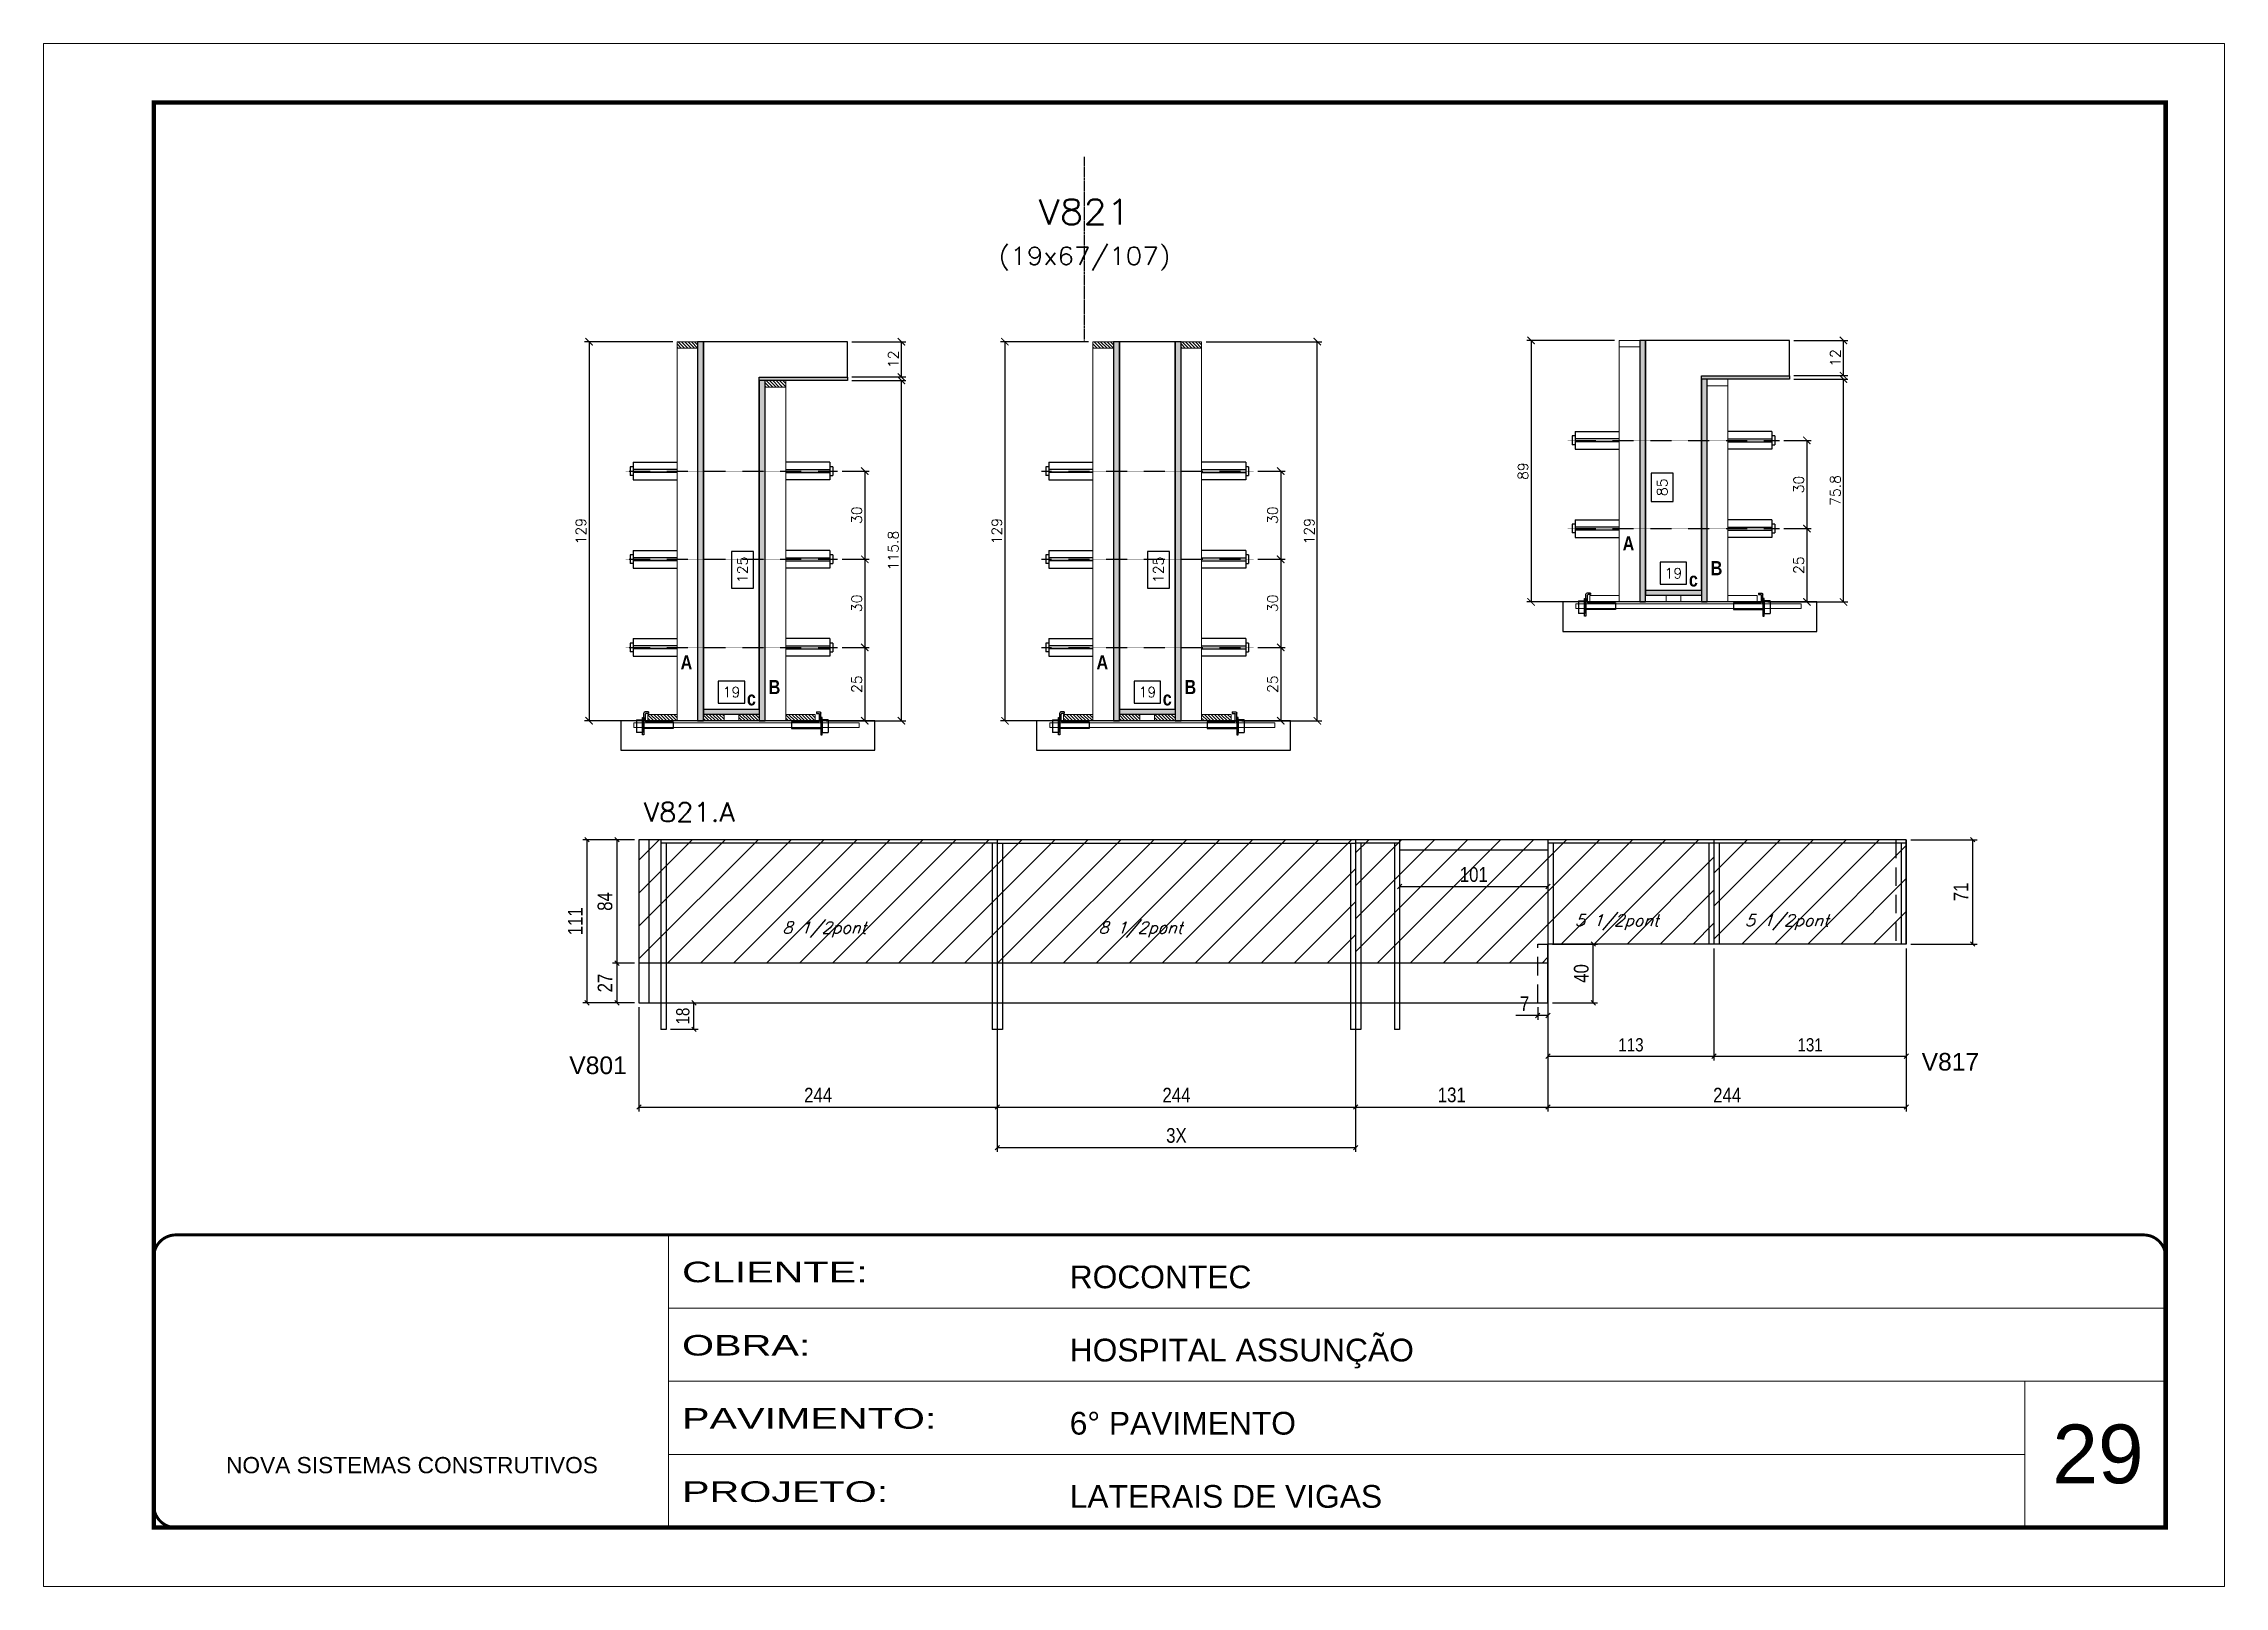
# Model space of a CAD drawing. Extents: x -20960 to -5926, y -2106 to 21915.
# Drawn here: x -12207 to -10722, y 12825 to 13875 of the extents above; entities that cross this region are included whole.
import ezdxf
from ezdxf.enums import TextEntityAlignment as Align

# ---------------------------------------------------------------- set-up
doc = ezdxf.new("R2010")
doc.units = 0
for name, pattern in [('CONTINUO', [0]), ('DASHED', [0.75, 0.5, -0.25]), ('HIDDEN', [0.375, 0.25, -0.125])]:
    doc.linetypes.add(name, pattern=pattern)
for name, color, linetype in [('5', 5, 'Continuous'), ('barrote', 251, 'Continuous'), ('COTA', 241, 'Continuous'), ('Cota Seção (2x)', 4, 'Continuous'), ('detalhes', 4, 'Continuous'), ('Painéis', 200, 'Continuous'), ('presilha', 1, 'Continuous'), ('Reaproveitamento', 251, 'Continuous'), ('SARR_2.2x7', 40, 'Continuous'), ('SARR_3.5x7', 81, 'Continuous'), ('TENSOR', 3, 'Continuous'), ('texto', 7, 'Continuous'), ('Texto de Titulo', 7, 'Continuous'), ('Texto Qtd Sarr', 242, 'Continuous')]:
    doc.layers.add(name, color=color, linetype=linetype)
for name, color, linetype, lineweight in [('CARIMBO', 255, 'Continuous', 9), ('CONCRETO', 251, 'Continuous', 25), ('Folhas', 255, 'Continuous', 9), ('Hachura', 251, 'Continuous', 9), ('Madeira', 126, 'Continuous', 18), ('SARRAFO DE PRESSAO', 251, 'DASHED', 9), ('SCO-___-LAJ', 2, 'Continuous', 0), ('Texto Seção', 7, 'Continuous', 15)]:
    doc.layers.add(name, color=color, linetype=linetype, lineweight=lineweight)
doc.styles.add('ARIAL', font='arial.ttf')
doc.styles.add('COTA TECNICA', font='techl___.ttf', dxfattribs={"height": 10})
doc.styles.add('COTA TECNICA-50', font='techl___.ttf', dxfattribs={"height": 9})
doc.styles.add('REGUA-120', font='ROMANS.shx', dxfattribs={"height": 15})
doc.styles.add('Romans', font='romans.shx')
doc.styles.get("Standard").update_dxf_attribs({"font": 'arial.ttf'})
doc.styles.add('TECNICA', font='techb___.ttf', dxfattribs={"height": 10})
doc.styles.add('Tecnologia', font='')
doc.styles.get('Tecnologia').set_extended_font_data('Forgotten Futurist')
doc.dimstyles.new('COTA PAINEL-50', dxfattribs={"dimtxt": 9, "dimasz": 3, "dimexe": 3, "dimexo": 3, "dimgap": 3, "dimtad": 1, "dimdec": 1, "dimzin": 12, "dimdsep": 46, "dimtxsty": 'COTA TECNICA-50', "dimblk1": 'OBLIQUE', "dimblk2": 'OBLIQUE', "dimsah": 1, "dimcen": 0.9, "dimclrd": 4, "dimclre": 4, "dimclrt": 240, "dimadec": 1, "dimazin": 3, "dimtfac": 1, "dimtdec": 1, "dimtmove": 0, "dimatfit": 3, "dimfxl": 1, "dimtolj": 1, "dimtzin": 12, "dimarcsym": 0})
doc.dimstyles.new('Cota Seção (2x)', dxfattribs={"dimtxt": 7, "dimasz": 5, "dimexe": 3, "dimexo": 3, "dimgap": 2, "dimtad": 3, "dimdec": 1, "dimlfac": 0.5, "dimzin": 12, "dimdsep": 46, "dimtxsty": 'Romans', "dimblk": 'ARCHTICK', "dimcen": 0, "dimclrd": 4, "dimclre": 4, "dimclrt": 1, "dimadec": 1, "dimazin": 3, "dimtfac": 1, "dimtdec": 1, "dimtmove": 0, "dimatfit": 3, "dimldrblk": 'OBLIQUE', "dimfxl": 1, "dimtolj": 1, "dimtzin": 12, "dimarcsym": 0})
doc.dimstyles.new('Cota Seção interna', dxfattribs={"dimtxt": 7, "dimasz": 6, "dimexe": 0.18, "dimexo": 2, "dimgap": -4, "dimtad": 3, "dimdec": 1, "dimlfac": 0.5, "dimzin": 12, "dimdsep": 46, "dimtxsty": 'Romans', "dimblk": 'ARCHTICK', "dimcen": 0.09, "dimse1": 1, "dimse2": 1, "dimsd1": 1, "dimsd2": 1, "dimclrd": 180, "dimclre": 5, "dimclrt": 1, "dimadec": 0, "dimazin": 3, "dimtfac": 1, "dimtdec": 1, "dimtofl": 0, "dimtmove": 0, "dimatfit": 3, "dimldrblk": 'ARCHTICK', "dimfxl": 1, "dimtolj": 1, "dimtzin": 0, "dimarcsym": 0})
doc.dimstyles.new('PAINEL', dxfattribs={"dimtxt": 10, "dimasz": 3, "dimexe": 3, "dimexo": 3, "dimgap": 3, "dimtad": 1, "dimdec": 1, "dimzin": 12, "dimdsep": 46, "dimtxsty": 'COTA TECNICA', "dimblk1": 'OBLIQUE', "dimblk2": 'OBLIQUE', "dimsah": 1, "dimcen": 0.9, "dimclrd": 4, "dimclre": 4, "dimclrt": 240, "dimadec": 1, "dimazin": 3, "dimtfac": 1, "dimtdec": 1, "dimtmove": 0, "dimatfit": 3, "dimfxl": 1, "dimtolj": 1, "dimtzin": 12, "dimarcsym": 0})
pattern_1 = [(45, (-1530.62, -3462.31), (-11.22532, 11.22532), [])]
pattern_2 = [(45, (-3156.5, -1148.575), (-11.22532, 11.22532), [])]

msp = doc.modelspace()

# ---------------------------------------------------------------- texts
at = {"layer": '5', "linetype": 'Continuous'}
for s, p in [('V817', (-10928.14, 13176.42)), ('V801', (-11849.04, 13174.03))]:
    msp.add_text(s, height=12, rotation=0.00004, dxfattribs=at).set_placement(p)
at = {"layer": 'CARIMBO', "style": 'ARIAL'}
msp.add_text('29', height=40, dxfattribs=at).set_placement((-10839.14, 12895.51))
at = {"layer": 'detalhes', "style": 'TECNICA'}
for s, p in [('A', (-11131.76, 13530.4)), ('B', (-11071.8, 13513.56)), ('c', (-11086.64, 13505.87)), ('A', (-11773.24, 13449.49)), ('A', (-11490.04, 13449.49)), ('B', (-11713.28, 13432.65)), ('B', (-11430.08, 13432.65)), ('c', (-11728.12, 13424.95)), ('c', (-11444.92, 13424.95))]:
    msp.add_text(s, height=9.6, dxfattribs=at).set_placement(p)
at = {"layer": 'texto', "color": 2, "char_height": 8, "attachment_point": 5, "style": 'Romans'}
for s, insert in [('{\\Q19;\\C256;8 1/2pont}', (-11675.38, 13272.41)), ('{\\Q19;\\C256;8 1/2pont}', (-11460.09, 13272.41)), ('{\\Q19;\\C256;5 1/2pont}', (-11135.76, 13277.36)), ('{\\Q19;\\C256;5 1/2pont}', (-11019.94, 13277.36))]:
    msp.add_mtext(s, dxfattribs=dict(at, insert=insert))
at = {"layer": 'Texto Seção', "style": 'REGUA-120', "width": 1.05}
msp.add_text('V821.A', height=13, dxfattribs=at).set_placement((-11798.37, 13345.83))

# ---------------------------------------------------------------- blocks, each defined once
blk = doc.blocks.new('9999999999')
at = {"color": 30, "linetype": 'CONTINUO'}
for p, q in [((98564.6, 34230.2), (98564.6, 34429.4)), ((98564.6, 34379.6), (99584, 34379.6)), ((98564.6, 34329.8), (99488, 34329.8)), ((99584, 34329.8), (99488, 34329.8)), ((99488, 34329.8), (99488, 34230.2)), ((98564.6, 34280), (99488, 34280))]:
    blk.add_line(p, q, dxfattribs=at)
at = {"color": 30, "linetype": 'CONTINUO', "const_width": 2}
blk.add_lwpolyline([(99584, 34230.2), (99584, 34414.4, 0.414214), (99569, 34429.4), (98229, 34429.4, 0.414214), (98214, 34414.4), (98214, 34245.2, 0.414214), (98229, 34230.2), (99584, 34230.2)], format="xyb", dxfattribs=at)
at = {"layer": 'Folhas'}
blk.add_lwpolyline([(98139, 34190.2), (99624, 34190.2), (99624, 35240.2), (98139, 35240.2)], close=True, dxfattribs=at)
at = {"layer": 'Folhas', "color": 30, "const_width": 3}
blk.add_lwpolyline([(98214, 34230.2), (99584, 34230.2), (99584, 35200.2), (98214, 35200.2)], close=True, dxfattribs=at)
at = {"color": 7, "linetype": 'Continuous', "ltscale": 5, "style": 'ARIAL'}
for s, height, p in [('ROCONTEC', 15.48, (98837.7, 34393.1)), ('HOSPITAL ASSUNÇÃO', 15.483, (98837.7, 34343.3)), ('6° PAVIMENTO', 15.483, (98837.7, 34293.5)), ('NOVA SISTEMAS CONSTRUTIVOS', 11.059, (98263.2, 34267.2)), ('LATERAIS DE VIGAS', 15.483, (98837.7, 34243.7))]:
    blk.add_text(s, height=height, dxfattribs=at).set_placement(p)
at = {"layer": 'Folhas', "color": 7, "style": 'Tecnologia', "width": 1.5}
for s, p in [('CLIENTE:', (98573.7, 34397.2)), ('OBRA:', (98573.7, 34347.3)), ('PAVIMENTO:', (98573.7, 34297.5)), ('PROJETO:', (98573.7, 34247.7))]:
    blk.add_text(s, height=14, dxfattribs=at).set_placement(p)
blk = doc.blocks.new('_ArchTick')
at = {"color": 0, "linetype": 'ByBlock', "const_width": 0.15}
blk.add_lwpolyline([(-0.5, -0.5), (0.5, 0.5)], dxfattribs=at)
blk = doc.blocks.new('*D1083')
at = {"layer": 'COTA', "color": 4, "lineweight": -2, "transparency": 16777216}
for p, q in [((-11656.6, 13646.1), (-11619.9, 13646.1)), ((-11622.9, 13414.5), (-11622.9, 13646.1)), ((-11674.2, 13414.5), (-11619.9, 13414.5))]:
    blk.add_line(p, q, dxfattribs=at)
at = {"layer": 'Defpoints', "color": 0, "transparency": 16777216}
for p in [(-11659.6, 13646.1), (-11622.9, 13646.1), (-11677.2, 13414.5)]:
    blk.add_point(p, dxfattribs=at)
at = {"layer": 'COTA', "color": 4, "lineweight": -2, "transparency": 16777216, "xscale": 5, "yscale": 5, "zscale": 5}
for p, rotation in [((-11622.9, 13646.1), 90), ((-11622.9, 13414.5), 270)]:
    blk.add_blockref('_ArchTick', p, dxfattribs=dict(at, rotation=rotation))
at = {"layer": 'COTA', "color": 1, "transparency": 16777216, "insert": (-11628.4, 13530.3), "char_height": 7, "attachment_point": 5, "rotation": 90, "style": 'Romans'}
blk.add_mtext('\\A1;115.8', dxfattribs=at)
blk = doc.blocks.new('_Oblique')
at = {"color": 0, "linetype": 'ByBlock', "lineweight": -2}
blk.add_line((-0.5, -0.5), (0.5, 0.5), dxfattribs=at)
blk = doc.blocks.new('*D1084')
at = {"layer": 'COTA', "color": 4, "lineweight": -2, "transparency": 16777216}
for p, q in [((-11656.6, 13672.5), (-11619.9, 13672.5)), ((-11622.9, 13648.5), (-11622.9, 13672.5)), ((-11656.6, 13648.5), (-11619.9, 13648.5))]:
    blk.add_line(p, q, dxfattribs=at)
at = {"layer": 'Defpoints', "color": 0, "transparency": 16777216}
for p in [(-11659.6, 13672.5), (-11622.9, 13672.5), (-11659.6, 13648.5)]:
    blk.add_point(p, dxfattribs=at)
at = {"layer": 'COTA', "color": 4, "lineweight": -2, "transparency": 16777216, "xscale": 5, "yscale": 5, "zscale": 5}
for p, rotation in [((-11622.9, 13672.5), 90), ((-11622.9, 13648.5), 270)]:
    blk.add_blockref('_ArchTick', p, dxfattribs=dict(at, rotation=rotation))
at = {"layer": 'COTA', "color": 1, "transparency": 16777216, "insert": (-11628.4, 13660.5), "char_height": 7, "attachment_point": 5, "rotation": 90, "style": 'Romans'}
blk.add_mtext('\\A1;12', dxfattribs=at)
blk = doc.blocks.new('*D1085')
at = {"layer": 'Cota Seção (2x)', "color": 180, "lineweight": -2, "transparency": 16777216}
for p, q in [((-11723.6, 13529.7), (-11738.6, 13529.7)), ((-11738.6, 13529.7), (-11738.6, 13504.7)), ((-11723.6, 13504.7), (-11723.6, 13529.7)), ((-11738.6, 13504.7), (-11723.6, 13504.7))]:
    blk.add_line(p, q, dxfattribs=at)
at = {"layer": 'Defpoints', "color": 0, "transparency": 16777216}
for p in [(-11719.6, 13672.5), (-11719.6, 13672.5), (-11719.6, 13422.5)]:
    blk.add_point(p, dxfattribs=at)
at = {"layer": 'Cota Seção (2x)', "color": 1, "transparency": 16777216, "insert": (-11731.1, 13517.2), "char_height": 7, "attachment_point": 5, "rotation": 90, "style": 'Romans'}
blk.add_mtext('\\A1;125', dxfattribs=at)
blk = doc.blocks.new('PRESILHA METÁLICA 1')
at = {"layer": 'presilha'}
for p, q in [((0, 13), (6, 13)), ((0, 13), (0, 0)), ((6, 0), (0, 0)), ((6, 15.5), (7.5, 15.5)), ((6, -2.5), (6, 15.5)), ((6, 13), (6, 0)), ((7.5, 10.6), (7.5, 19.9)), ((7.5, 15.5), (7.5, -2.5)), ((37.5, 4.1), (7.5, 4.1)), ((12, 21), (8.6, 21)), ((9, 11.6), (9, 18.9)), ((12, 19.5), (9.6, 19.5)), ((37.5, 11), (9.6, 11)), ((12, 21), (12, 19.5)), ((37.5, 11), (37.5, 4.1)), ((7.5, -2.5), (6, -2.5))]:
    blk.add_line(p, q, dxfattribs=at)
for centre, radius, start, end in [((8.6, 19.9), 1.14, 90, 180), ((9.6, 18.9), 0.57, 90, 180), ((9.6, 11.6), 0.57, 180, 270)]:
    blk.add_arc(centre, radius, start, end, dxfattribs=at)
blk = doc.blocks.new('*D1086')
at = {"layer": 'Cota Seção (2x)', "color": 180, "lineweight": -2, "transparency": 16777216}
for p, q in [((-11729.6, 13441.5), (-11747.6, 13441.5)), ((-11747.6, 13441.5), (-11747.6, 13426.5)), ((-11729.6, 13426.5), (-11729.6, 13441.5)), ((-11747.6, 13426.5), (-11729.6, 13426.5))]:
    blk.add_line(p, q, dxfattribs=at)
at = {"layer": 'Defpoints', "color": 0, "transparency": 16777216}
for p in [(-11757.6, 13414.5), (-11719.6, 13422.5), (-11719.6, 13414.5)]:
    blk.add_point(p, dxfattribs=at)
at = {"layer": 'Cota Seção (2x)', "color": 1, "transparency": 16777216, "insert": (-11738.6, 13434), "char_height": 7, "attachment_point": 5, "style": 'Romans'}
blk.add_mtext('\\A1;19', dxfattribs=at)
blk = doc.blocks.new('*D1071')
at = {"layer": 'COTA', "color": 4, "lineweight": -2, "transparency": 16777216}
for p, q in [((-11778.6, 13672.5), (-11838.6, 13672.5)), ((-11835.6, 13672.5), (-11835.6, 13414.5)), ((-11778.6, 13414.5), (-11838.6, 13414.5))]:
    blk.add_line(p, q, dxfattribs=at)
at = {"layer": 'Defpoints', "color": 0, "transparency": 16777216}
for p in [(-11775.6, 13672.5), (-11835.6, 13414.5), (-11775.6, 13414.5)]:
    blk.add_point(p, dxfattribs=at)
at = {"layer": 'COTA', "color": 4, "lineweight": -2, "transparency": 16777216, "xscale": 5, "yscale": 5, "zscale": 5}
for p, rotation in [((-11835.6, 13672.5), 90), ((-11835.6, 13414.5), 270)]:
    blk.add_blockref('_ArchTick', p, dxfattribs=dict(at, rotation=rotation))
at = {"layer": 'COTA', "color": 1, "transparency": 16777216, "insert": (-11841.1, 13543.5), "char_height": 7, "attachment_point": 5, "rotation": 90, "style": 'Romans'}
blk.add_mtext('\\A1;129', dxfattribs=at)
blk = doc.blocks.new('*D1072')
at = {"layer": 'COTA', "color": 4, "lineweight": -2, "transparency": 16777216}
for p, q in [((-11663.3, 13464.4), (-11644.8, 13464.4)), ((-11647.8, 13464.4), (-11647.8, 13414.5)), ((-11663.3, 13414.5), (-11644.8, 13414.5))]:
    blk.add_line(p, q, dxfattribs=at)
at = {"layer": 'Defpoints', "color": 0, "transparency": 16777216}
for p in [(-11666.3, 13464.4), (-11666.3, 13414.5), (-11647.8, 13414.5)]:
    blk.add_point(p, dxfattribs=at)
at = {"layer": 'COTA', "color": 4, "lineweight": -2, "transparency": 16777216, "xscale": 5, "yscale": 5, "zscale": 5}
for p, rotation in [((-11647.8, 13464.4), 90), ((-11647.8, 13414.5), 270)]:
    blk.add_blockref('_ArchTick', p, dxfattribs=dict(at, rotation=rotation))
at = {"layer": 'COTA', "color": 1, "transparency": 16777216, "insert": (-11653.3, 13439.4), "char_height": 7, "attachment_point": 5, "rotation": 90, "style": 'Romans'}
blk.add_mtext('\\A1;25', dxfattribs=at)
blk = doc.blocks.new('*D1073')
at = {"layer": 'COTA', "color": 4, "lineweight": -2, "transparency": 16777216}
for p, q in [((-11663.3, 13524.4), (-11644.8, 13524.4)), ((-11647.8, 13524.4), (-11647.8, 13464.4)), ((-11663.3, 13464.4), (-11644.8, 13464.4))]:
    blk.add_line(p, q, dxfattribs=at)
at = {"layer": 'Defpoints', "color": 0, "transparency": 16777216}
for p in [(-11666.3, 13524.4), (-11666.3, 13464.4), (-11647.8, 13464.4)]:
    blk.add_point(p, dxfattribs=at)
at = {"layer": 'COTA', "color": 4, "lineweight": -2, "transparency": 16777216, "xscale": 5, "yscale": 5, "zscale": 5}
for p, rotation in [((-11647.8, 13524.4), 90), ((-11647.8, 13464.4), 270)]:
    blk.add_blockref('_ArchTick', p, dxfattribs=dict(at, rotation=rotation))
at = {"layer": 'COTA', "color": 1, "transparency": 16777216, "insert": (-11653.3, 13494.4), "char_height": 7, "attachment_point": 5, "rotation": 90, "style": 'Romans'}
blk.add_mtext('\\A1;30', dxfattribs=at)
blk = doc.blocks.new('*D1074')
at = {"layer": 'COTA', "color": 4, "lineweight": -2, "transparency": 16777216}
for p, q in [((-11663.3, 13584.4), (-11644.8, 13584.4)), ((-11647.8, 13584.4), (-11647.8, 13524.4)), ((-11663.3, 13524.4), (-11644.8, 13524.4))]:
    blk.add_line(p, q, dxfattribs=at)
at = {"layer": 'Defpoints', "color": 0, "transparency": 16777216}
for p in [(-11666.3, 13584.4), (-11666.3, 13524.4), (-11647.8, 13524.4)]:
    blk.add_point(p, dxfattribs=at)
at = {"layer": 'COTA', "color": 4, "lineweight": -2, "transparency": 16777216, "xscale": 5, "yscale": 5, "zscale": 5}
for p, rotation in [((-11647.8, 13584.4), 90), ((-11647.8, 13524.4), 270)]:
    blk.add_blockref('_ArchTick', p, dxfattribs=dict(at, rotation=rotation))
at = {"layer": 'COTA', "color": 1, "transparency": 16777216, "insert": (-11653.3, 13554.4), "char_height": 7, "attachment_point": 5, "rotation": 90, "style": 'Romans'}
blk.add_mtext('\\A1;30', dxfattribs=at)
blk = doc.blocks.new('titulo1')
at = {"layer": 'Defpoints', "color": 252, "linetype": 'HIDDEN', "ltscale": 2}
blk.add_line((0, 0), (0, 125), dxfattribs=at)
at = {"layer": 'Defpoints', "style": 'Romans', "oblique": 15}
blk.add_attdef('FOLHA', text='', height=10, dxfattribs=at).set_placement((0, 15.6), align=Align.MIDDLE_CENTER)
at = {"layer": 'Texto Qtd Sarr', "color": 3, "style": 'Romans', "oblique": 15}
for tag, height, p in [('TITULO', 17, (0, 71.4)), ('SEÇÃO', 12, (0, 41.5))]:
    blk.add_attdef(tag, text='', height=height, dxfattribs=at).set_placement(p, align=Align.MIDDLE_CENTER)
blk = doc.blocks.new('*D1075')
at = {"layer": 'COTA', "color": 4, "lineweight": -2, "transparency": 16777216}
for p, q in [((-11015.2, 13647), (-10978.4, 13647)), ((-10981.4, 13495.4), (-10981.4, 13647)), ((-11032.8, 13495.4), (-10978.4, 13495.4))]:
    blk.add_line(p, q, dxfattribs=at)
at = {"layer": 'Defpoints', "color": 0, "transparency": 16777216}
for p in [(-11018.2, 13647), (-10981.4, 13647), (-11035.8, 13495.4)]:
    blk.add_point(p, dxfattribs=at)
at = {"layer": 'COTA', "color": 4, "lineweight": -2, "transparency": 16777216, "xscale": 5, "yscale": 5, "zscale": 5}
for p, rotation in [((-10981.4, 13647), 90), ((-10981.4, 13495.4), 270)]:
    blk.add_blockref('_ArchTick', p, dxfattribs=dict(at, rotation=rotation))
at = {"layer": 'COTA', "color": 1, "transparency": 16777216, "insert": (-10986.9, 13571.2), "char_height": 7, "attachment_point": 5, "rotation": 90, "style": 'Romans'}
blk.add_mtext('\\A1;75.8', dxfattribs=at)
blk = doc.blocks.new('*D1076')
at = {"layer": 'COTA', "color": 4, "lineweight": -2, "transparency": 16777216}
for p, q in [((-11015.2, 13673.4), (-10978.4, 13673.4)), ((-10981.4, 13649.4), (-10981.4, 13673.4)), ((-11015.2, 13649.4), (-10978.4, 13649.4))]:
    blk.add_line(p, q, dxfattribs=at)
at = {"layer": 'Defpoints', "color": 0, "transparency": 16777216}
for p in [(-11018.2, 13673.4), (-10981.4, 13673.4), (-11018.2, 13649.4)]:
    blk.add_point(p, dxfattribs=at)
at = {"layer": 'COTA', "color": 4, "lineweight": -2, "transparency": 16777216, "xscale": 5, "yscale": 5, "zscale": 5}
for p, rotation in [((-10981.4, 13673.4), 90), ((-10981.4, 13649.4), 270)]:
    blk.add_blockref('_ArchTick', p, dxfattribs=dict(at, rotation=rotation))
at = {"layer": 'COTA', "color": 1, "transparency": 16777216, "insert": (-10986.9, 13661.4), "char_height": 7, "attachment_point": 5, "rotation": 90, "style": 'Romans'}
blk.add_mtext('\\A1;12', dxfattribs=at)
blk = doc.blocks.new('*D1077')
at = {"layer": 'Cota Seção (2x)', "color": 180, "lineweight": -2, "transparency": 16777216}
for p, q in [((-11097.3, 13583), (-11112.3, 13583)), ((-11112.3, 13583), (-11112.3, 13563.7)), ((-11097.3, 13563.7), (-11097.3, 13583)), ((-11112.3, 13563.7), (-11097.3, 13563.7))]:
    blk.add_line(p, q, dxfattribs=at)
at = {"layer": 'Defpoints', "color": 0, "transparency": 16777216}
for p in [(-11093.3, 13673.4), (-11078.2, 13673.4), (-11078.2, 13503.4)]:
    blk.add_point(p, dxfattribs=at)
at = {"layer": 'Cota Seção (2x)', "color": 1, "transparency": 16777216, "insert": (-11104.8, 13573.4), "char_height": 7, "attachment_point": 5, "rotation": 90, "style": 'Romans'}
blk.add_mtext('\\A1;85', dxfattribs=at)
blk = doc.blocks.new('*D1078')
at = {"layer": 'Cota Seção (2x)', "color": 180, "lineweight": -2, "transparency": 16777216}
for p, q in [((-11088.2, 13522.4), (-11106.2, 13522.4)), ((-11106.2, 13522.4), (-11106.2, 13507.4)), ((-11088.2, 13507.4), (-11088.2, 13522.4)), ((-11106.2, 13507.4), (-11088.2, 13507.4))]:
    blk.add_line(p, q, dxfattribs=at)
at = {"layer": 'Defpoints', "color": 0, "transparency": 16777216}
for p in [(-11078.2, 13503.4), (-11116.2, 13495.4), (-11078.2, 13495.4)]:
    blk.add_point(p, dxfattribs=at)
at = {"layer": 'Cota Seção (2x)', "color": 1, "transparency": 16777216, "insert": (-11097.2, 13514.9), "char_height": 7, "attachment_point": 5, "style": 'Romans'}
blk.add_mtext('\\A1;19', dxfattribs=at)
blk = doc.blocks.new('*D1079')
at = {"layer": 'COTA', "color": 4, "lineweight": -2, "transparency": 16777216}
for p, q in [((-11137.2, 13673.4), (-11197.1, 13673.4)), ((-11194.1, 13673.4), (-11194.1, 13495.4)), ((-11137.2, 13495.4), (-11197.1, 13495.4))]:
    blk.add_line(p, q, dxfattribs=at)
at = {"layer": 'Defpoints', "color": 0, "transparency": 16777216}
for p in [(-11134.2, 13673.4), (-11194.1, 13495.4), (-11134.2, 13495.4)]:
    blk.add_point(p, dxfattribs=at)
at = {"layer": 'COTA', "color": 4, "lineweight": -2, "transparency": 16777216, "xscale": 5, "yscale": 5, "zscale": 5}
for p, rotation in [((-11194.1, 13673.4), 90), ((-11194.1, 13495.4), 270)]:
    blk.add_blockref('_ArchTick', p, dxfattribs=dict(at, rotation=rotation))
at = {"layer": 'COTA', "color": 1, "transparency": 16777216, "insert": (-11199.6, 13584.4), "char_height": 7, "attachment_point": 5, "rotation": 90, "style": 'Romans'}
blk.add_mtext('\\A1;89', dxfattribs=at)
blk = doc.blocks.new('*D1080')
at = {"layer": 'COTA', "color": 4, "lineweight": -2, "transparency": 16777216}
for p, q in [((-11021.9, 13545.3), (-11003.3, 13545.3)), ((-11006.3, 13545.3), (-11006.3, 13495.4)), ((-11021.9, 13495.4), (-11003.3, 13495.4))]:
    blk.add_line(p, q, dxfattribs=at)
at = {"layer": 'Defpoints', "color": 0, "transparency": 16777216}
for p in [(-11024.9, 13545.3), (-11024.9, 13495.4), (-11006.3, 13495.4)]:
    blk.add_point(p, dxfattribs=at)
at = {"layer": 'COTA', "color": 4, "lineweight": -2, "transparency": 16777216, "xscale": 5, "yscale": 5, "zscale": 5}
for p, rotation in [((-11006.3, 13545.3), 90), ((-11006.3, 13495.4), 270)]:
    blk.add_blockref('_ArchTick', p, dxfattribs=dict(at, rotation=rotation))
at = {"layer": 'COTA', "color": 1, "transparency": 16777216, "insert": (-11011.8, 13520.4), "char_height": 7, "attachment_point": 5, "rotation": 90, "style": 'Romans'}
blk.add_mtext('\\A1;25', dxfattribs=at)
blk = doc.blocks.new('*D1081')
at = {"layer": 'COTA', "color": 4, "lineweight": -2, "transparency": 16777216}
for p, q in [((-11415.4, 13672.5), (-11336.7, 13672.5)), ((-11339.7, 13414.5), (-11339.7, 13672.5)), ((-11391, 13414.5), (-11336.7, 13414.5))]:
    blk.add_line(p, q, dxfattribs=at)
at = {"layer": 'Defpoints', "color": 0, "transparency": 16777216}
for p in [(-11418.4, 13672.5), (-11339.7, 13672.5), (-11394, 13414.5)]:
    blk.add_point(p, dxfattribs=at)
at = {"layer": 'COTA', "color": 4, "lineweight": -2, "transparency": 16777216, "xscale": 5, "yscale": 5, "zscale": 5}
for p, rotation in [((-11339.7, 13672.5), 90), ((-11339.7, 13414.5), 270)]:
    blk.add_blockref('_ArchTick', p, dxfattribs=dict(at, rotation=rotation))
at = {"layer": 'COTA', "color": 1, "transparency": 16777216, "insert": (-11345.2, 13543.5), "char_height": 7, "attachment_point": 5, "rotation": 90, "style": 'Romans'}
blk.add_mtext('\\A1;129', dxfattribs=at)
blk = doc.blocks.new('*D1082')
at = {"layer": 'Cota Seção (2x)', "color": 180, "lineweight": -2, "transparency": 16777216}
for p, q in [((-11440.4, 13529.7), (-11455.4, 13529.7)), ((-11455.4, 13529.7), (-11455.4, 13504.7)), ((-11440.4, 13504.7), (-11440.4, 13529.7)), ((-11455.4, 13504.7), (-11440.4, 13504.7))]:
    blk.add_line(p, q, dxfattribs=at)
at = {"layer": 'Defpoints', "color": 0, "transparency": 16777216}
for p in [(-11436.4, 13672.5), (-11436.4, 13672.5), (-11436.4, 13422.5)]:
    blk.add_point(p, dxfattribs=at)
at = {"layer": 'Cota Seção (2x)', "color": 1, "transparency": 16777216, "insert": (-11447.9, 13517.2), "char_height": 7, "attachment_point": 5, "rotation": 90, "style": 'Romans'}
blk.add_mtext('\\A1;125', dxfattribs=at)
blk = doc.blocks.new('*D1092')
at = {"layer": 'Cota Seção (2x)', "color": 180, "lineweight": -2, "transparency": 16777216}
for p, q in [((-11446.4, 13441.5), (-11464.4, 13441.5)), ((-11464.4, 13441.5), (-11464.4, 13426.5)), ((-11446.4, 13426.5), (-11446.4, 13441.5)), ((-11464.4, 13426.5), (-11446.4, 13426.5))]:
    blk.add_line(p, q, dxfattribs=at)
at = {"layer": 'Defpoints', "color": 0, "transparency": 16777216}
for p in [(-11474.4, 13414.5), (-11436.4, 13422.5), (-11436.4, 13414.5)]:
    blk.add_point(p, dxfattribs=at)
at = {"layer": 'Cota Seção (2x)', "color": 1, "transparency": 16777216, "insert": (-11455.4, 13434), "char_height": 7, "attachment_point": 5, "style": 'Romans'}
blk.add_mtext('\\A1;19', dxfattribs=at)
blk = doc.blocks.new('*D1093')
at = {"layer": 'COTA', "color": 4, "lineweight": -2, "transparency": 16777216}
for p, q in [((-11495.4, 13672.5), (-11555.4, 13672.5)), ((-11552.4, 13672.5), (-11552.4, 13414.5)), ((-11495.4, 13414.5), (-11555.4, 13414.5))]:
    blk.add_line(p, q, dxfattribs=at)
at = {"layer": 'Defpoints', "color": 0, "transparency": 16777216}
for p in [(-11492.4, 13672.5), (-11552.4, 13414.5), (-11492.4, 13414.5)]:
    blk.add_point(p, dxfattribs=at)
at = {"layer": 'COTA', "color": 4, "lineweight": -2, "transparency": 16777216, "xscale": 5, "yscale": 5, "zscale": 5}
for p, rotation in [((-11552.4, 13672.5), 90), ((-11552.4, 13414.5), 270)]:
    blk.add_blockref('_ArchTick', p, dxfattribs=dict(at, rotation=rotation))
at = {"layer": 'COTA', "color": 1, "transparency": 16777216, "insert": (-11557.9, 13543.5), "char_height": 7, "attachment_point": 5, "rotation": 90, "style": 'Romans'}
blk.add_mtext('\\A1;129', dxfattribs=at)
blk = doc.blocks.new('*D1094')
at = {"layer": 'COTA', "color": 4, "lineweight": -2, "transparency": 16777216}
for p, q in [((-11380.1, 13464.4), (-11361.6, 13464.4)), ((-11364.6, 13464.4), (-11364.6, 13414.5)), ((-11380.1, 13414.5), (-11361.6, 13414.5))]:
    blk.add_line(p, q, dxfattribs=at)
at = {"layer": 'Defpoints', "color": 0, "transparency": 16777216}
for p in [(-11383.1, 13464.4), (-11383.1, 13414.5), (-11364.6, 13414.5)]:
    blk.add_point(p, dxfattribs=at)
at = {"layer": 'COTA', "color": 4, "lineweight": -2, "transparency": 16777216, "xscale": 5, "yscale": 5, "zscale": 5}
for p, rotation in [((-11364.6, 13464.4), 90), ((-11364.6, 13414.5), 270)]:
    blk.add_blockref('_ArchTick', p, dxfattribs=dict(at, rotation=rotation))
at = {"layer": 'COTA', "color": 1, "transparency": 16777216, "insert": (-11370.1, 13439.4), "char_height": 7, "attachment_point": 5, "rotation": 90, "style": 'Romans'}
blk.add_mtext('\\A1;25', dxfattribs=at)
blk = doc.blocks.new('*D1095')
at = {"layer": 'COTA', "color": 4, "lineweight": -2, "transparency": 16777216}
for p, q in [((-11380.1, 13524.4), (-11361.6, 13524.4)), ((-11364.6, 13524.4), (-11364.6, 13464.4)), ((-11380.1, 13464.4), (-11361.6, 13464.4))]:
    blk.add_line(p, q, dxfattribs=at)
at = {"layer": 'Defpoints', "color": 0, "transparency": 16777216}
for p in [(-11383.1, 13524.4), (-11383.1, 13464.4), (-11364.6, 13464.4)]:
    blk.add_point(p, dxfattribs=at)
at = {"layer": 'COTA', "color": 4, "lineweight": -2, "transparency": 16777216, "xscale": 5, "yscale": 5, "zscale": 5}
for p, rotation in [((-11364.6, 13524.4), 90), ((-11364.6, 13464.4), 270)]:
    blk.add_blockref('_ArchTick', p, dxfattribs=dict(at, rotation=rotation))
at = {"layer": 'COTA', "color": 1, "transparency": 16777216, "insert": (-11370.1, 13494.4), "char_height": 7, "attachment_point": 5, "rotation": 90, "style": 'Romans'}
blk.add_mtext('\\A1;30', dxfattribs=at)
blk = doc.blocks.new('*D1096')
at = {"layer": 'COTA', "color": 4, "lineweight": -2, "transparency": 16777216}
for p, q in [((-11380.1, 13584.4), (-11361.6, 13584.4)), ((-11364.6, 13584.4), (-11364.6, 13524.4)), ((-11380.1, 13524.4), (-11361.6, 13524.4))]:
    blk.add_line(p, q, dxfattribs=at)
at = {"layer": 'Defpoints', "color": 0, "transparency": 16777216}
for p in [(-11383.1, 13584.4), (-11383.1, 13524.4), (-11364.6, 13524.4)]:
    blk.add_point(p, dxfattribs=at)
at = {"layer": 'COTA', "color": 4, "lineweight": -2, "transparency": 16777216, "xscale": 5, "yscale": 5, "zscale": 5}
for p, rotation in [((-11364.6, 13584.4), 90), ((-11364.6, 13524.4), 270)]:
    blk.add_blockref('_ArchTick', p, dxfattribs=dict(at, rotation=rotation))
at = {"layer": 'COTA', "color": 1, "transparency": 16777216, "insert": (-11370.1, 13554.4), "char_height": 7, "attachment_point": 5, "rotation": 90, "style": 'Romans'}
blk.add_mtext('\\A1;30', dxfattribs=at)
blk = doc.blocks.new('*D1097')
at = {"layer": 'COTA', "color": 4, "lineweight": -2, "ltscale": 25, "transparency": 16777216}
for p, q in [((-11804.6, 13333.5), (-11839.9, 13333.5)), ((-11836.9, 13222.5), (-11836.9, 13333.5)), ((-11804.6, 13222.5), (-11839.9, 13222.5))]:
    blk.add_line(p, q, dxfattribs=at)
at = {"layer": 'Defpoints', "color": 0, "ltscale": 25, "transparency": 16777216}
for p in [(-11836.9, 13333.5), (-11801.6, 13333.5), (-11801.6, 13222.5)]:
    blk.add_point(p, dxfattribs=at)
at = {"layer": 'COTA', "color": 4, "lineweight": -2, "ltscale": 25, "transparency": 16777216, "xscale": 3, "yscale": 3, "zscale": 3}
for p, rotation in [((-11836.9, 13333.5), 90), ((-11836.9, 13222.5), 270)]:
    blk.add_blockref('_Oblique', p, dxfattribs=dict(at, rotation=rotation))
at = {"layer": 'COTA', "color": 240, "ltscale": 25, "transparency": 16777216, "insert": (-11845, 13278), "char_height": 10, "attachment_point": 5, "rotation": 90, "style": 'COTA TECNICA'}
blk.add_mtext('\\A1;111', dxfattribs=at)
blk = doc.blocks.new('*D1105')
at = {"layer": 'COTA', "color": 4, "lineweight": -2, "ltscale": 25, "transparency": 16777216}
for p, q in [((-11557.6, 13219.5), (-11557.6, 13121)), ((-11313.6, 13219.5), (-11313.6, 13121)), ((-11557.6, 13124), (-11313.6, 13124))]:
    blk.add_line(p, q, dxfattribs=at)
at = {"layer": 'Defpoints', "color": 0, "ltscale": 25, "transparency": 16777216}
for p in [(-11557.6, 13222.5), (-11313.6, 13222.5), (-11313.6, 13124)]:
    blk.add_point(p, dxfattribs=at)
at = {"layer": 'COTA', "color": 4, "lineweight": -2, "ltscale": 25, "transparency": 16777216, "xscale": 3, "yscale": 3, "zscale": 3, "rotation": 180}
blk.add_blockref('_Oblique', (-11557.6, 13124), dxfattribs=at)
at = {"layer": 'COTA', "color": 4, "lineweight": -2, "ltscale": 25, "transparency": 16777216, "xscale": 3, "yscale": 3, "zscale": 3}
blk.add_blockref('_Oblique', (-11313.6, 13124), dxfattribs=at)
at = {"layer": 'COTA', "color": 240, "ltscale": 25, "transparency": 16777216, "insert": (-11435.6, 13132.2), "char_height": 10, "attachment_point": 5, "style": 'COTA TECNICA'}
blk.add_mtext('\\A1;3X', dxfattribs=at)
blk = doc.blocks.new('*D1106')
at = {"layer": 'COTA', "color": 4, "lineweight": -2, "ltscale": 25, "transparency": 16777216}
for p, q in [((-11801.6, 13219.5), (-11801.6, 13148.6)), ((-11557.6, 13219.5), (-11557.6, 13148.6)), ((-11801.6, 13151.6), (-11557.6, 13151.6))]:
    blk.add_line(p, q, dxfattribs=at)
at = {"layer": 'Defpoints', "color": 0, "ltscale": 25, "transparency": 16777216}
for p in [(-11801.6, 13222.5), (-11557.6, 13222.5), (-11557.6, 13151.6)]:
    blk.add_point(p, dxfattribs=at)
at = {"layer": 'COTA', "color": 4, "lineweight": -2, "ltscale": 25, "transparency": 16777216, "xscale": 3, "yscale": 3, "zscale": 3, "rotation": 180}
blk.add_blockref('_Oblique', (-11801.6, 13151.6), dxfattribs=at)
at = {"layer": 'COTA', "color": 4, "lineweight": -2, "ltscale": 25, "transparency": 16777216, "xscale": 3, "yscale": 3, "zscale": 3}
blk.add_blockref('_Oblique', (-11557.6, 13151.6), dxfattribs=at)
at = {"layer": 'COTA', "color": 240, "ltscale": 25, "transparency": 16777216, "insert": (-11679.6, 13159.7), "char_height": 10, "attachment_point": 5, "style": 'COTA TECNICA'}
blk.add_mtext('\\A1;244', dxfattribs=at)
blk = doc.blocks.new('*D1107')
at = {"layer": 'COTA', "color": 4, "lineweight": -2, "ltscale": 25, "transparency": 16777216}
for p, q in [((-11557.6, 13219.5), (-11557.6, 13148.6)), ((-11313.6, 13219.5), (-11313.6, 13148.6)), ((-11557.6, 13151.6), (-11313.6, 13151.6))]:
    blk.add_line(p, q, dxfattribs=at)
at = {"layer": 'Defpoints', "color": 0, "ltscale": 25, "transparency": 16777216}
for p in [(-11557.6, 13222.5), (-11313.6, 13222.5), (-11313.6, 13151.6)]:
    blk.add_point(p, dxfattribs=at)
at = {"layer": 'COTA', "color": 4, "lineweight": -2, "ltscale": 25, "transparency": 16777216, "xscale": 3, "yscale": 3, "zscale": 3, "rotation": 180}
blk.add_blockref('_Oblique', (-11557.6, 13151.6), dxfattribs=at)
at = {"layer": 'COTA', "color": 4, "lineweight": -2, "ltscale": 25, "transparency": 16777216, "xscale": 3, "yscale": 3, "zscale": 3}
blk.add_blockref('_Oblique', (-11313.6, 13151.6), dxfattribs=at)
at = {"layer": 'COTA', "color": 240, "ltscale": 25, "transparency": 16777216, "insert": (-11435.6, 13159.7), "char_height": 10, "attachment_point": 5, "style": 'COTA TECNICA'}
blk.add_mtext('\\A1;244', dxfattribs=at)
blk = doc.blocks.new('*D1098')
at = {"layer": 'COTA', "color": 4, "lineweight": -2, "ltscale": 25, "transparency": 16777216}
for p, q in [((-11313.6, 13219.5), (-11313.6, 13148.6)), ((-11182.6, 13219.5), (-11182.6, 13148.6)), ((-11313.6, 13151.6), (-11182.6, 13151.6))]:
    blk.add_line(p, q, dxfattribs=at)
at = {"layer": 'Defpoints', "color": 0, "ltscale": 25, "transparency": 16777216}
for p in [(-11313.6, 13222.5), (-11182.6, 13222.5), (-11182.6, 13151.6)]:
    blk.add_point(p, dxfattribs=at)
at = {"layer": 'COTA', "color": 4, "lineweight": -2, "ltscale": 25, "transparency": 16777216, "xscale": 3, "yscale": 3, "zscale": 3, "rotation": 180}
blk.add_blockref('_Oblique', (-11313.6, 13151.6), dxfattribs=at)
at = {"layer": 'COTA', "color": 4, "lineweight": -2, "ltscale": 25, "transparency": 16777216, "xscale": 3, "yscale": 3, "zscale": 3}
blk.add_blockref('_Oblique', (-11182.6, 13151.6), dxfattribs=at)
at = {"layer": 'COTA', "color": 240, "ltscale": 25, "transparency": 16777216, "insert": (-11248.1, 13159.8), "char_height": 10, "attachment_point": 5, "style": 'COTA TECNICA'}
blk.add_mtext('\\A1;131', dxfattribs=at)
blk = doc.blocks.new('*D1108')
at = {"layer": 'COTA', "color": 4, "lineweight": -2, "ltscale": 25, "transparency": 16777216}
for p, q in [((-10938.6, 13259.5), (-10938.6, 13148.6)), ((-11182.6, 13222.5), (-11182.6, 13148.6)), ((-11182.6, 13151.6), (-10938.6, 13151.6))]:
    blk.add_line(p, q, dxfattribs=at)
at = {"layer": 'Defpoints', "color": 0, "ltscale": 25, "transparency": 16777216}
for p in [(-10938.6, 13262.5), (-11182.6, 13225.5), (-10938.6, 13151.6)]:
    blk.add_point(p, dxfattribs=at)
at = {"layer": 'COTA', "color": 4, "lineweight": -2, "ltscale": 25, "transparency": 16777216, "xscale": 3, "yscale": 3, "zscale": 3, "rotation": 180}
blk.add_blockref('_Oblique', (-11182.6, 13151.6), dxfattribs=at)
at = {"layer": 'COTA', "color": 4, "lineweight": -2, "ltscale": 25, "transparency": 16777216, "xscale": 3, "yscale": 3, "zscale": 3}
blk.add_blockref('_Oblique', (-10938.6, 13151.6), dxfattribs=at)
at = {"layer": 'COTA', "color": 240, "ltscale": 25, "transparency": 16777216, "insert": (-11060.6, 13159.7), "char_height": 10, "attachment_point": 5, "style": 'COTA TECNICA'}
blk.add_mtext('\\A1;244', dxfattribs=at)
blk = doc.blocks.new('*D1109')
at = {"layer": 'COTA', "color": 4, "lineweight": -2, "ltscale": 25, "transparency": 16777216}
for p, q in [((-11179.6, 13262.5), (-11148.8, 13262.5)), ((-11151.8, 13222.5), (-11151.8, 13262.5)), ((-11179.6, 13222.5), (-11148.8, 13222.5))]:
    blk.add_line(p, q, dxfattribs=at)
at = {"layer": 'Defpoints', "color": 0, "ltscale": 25, "transparency": 16777216}
for p in [(-11182.6, 13262.5), (-11151.8, 13262.5), (-11182.6, 13222.5)]:
    blk.add_point(p, dxfattribs=at)
at = {"layer": 'COTA', "color": 4, "lineweight": -2, "ltscale": 25, "transparency": 16777216, "xscale": 3, "yscale": 3, "zscale": 3}
for p, rotation in [((-11151.8, 13262.5), 90), ((-11151.8, 13222.5), 270)]:
    blk.add_blockref('_Oblique', p, dxfattribs=dict(at, rotation=rotation))
at = {"layer": 'COTA', "color": 240, "ltscale": 25, "transparency": 16777216, "insert": (-11159.9, 13242.5), "char_height": 10, "attachment_point": 5, "rotation": 90, "style": 'COTA TECNICA'}
blk.add_mtext('\\A1;40', dxfattribs=at)
blk = doc.blocks.new('*D1110')
at = {"layer": 'COTA', "color": 4, "lineweight": -2, "ltscale": 25, "transparency": 16777216}
for p, q in [((-10935.6, 13333.5), (-10890.4, 13333.5)), ((-10893.4, 13262.5), (-10893.4, 13333.5)), ((-10935.6, 13262.5), (-10890.4, 13262.5))]:
    blk.add_line(p, q, dxfattribs=at)
at = {"layer": 'Defpoints', "color": 0, "ltscale": 25, "transparency": 16777216}
for p in [(-10938.6, 13333.5), (-10893.4, 13333.5), (-10938.6, 13262.5)]:
    blk.add_point(p, dxfattribs=at)
at = {"layer": 'COTA', "color": 4, "lineweight": -2, "ltscale": 25, "transparency": 16777216, "xscale": 3, "yscale": 3, "zscale": 3}
for p, rotation in [((-10893.4, 13333.5), 90), ((-10893.4, 13262.5), 270)]:
    blk.add_blockref('_Oblique', p, dxfattribs=dict(at, rotation=rotation))
at = {"layer": 'COTA', "color": 240, "ltscale": 25, "transparency": 16777216, "insert": (-10901.4, 13298), "char_height": 10, "attachment_point": 5, "rotation": 90, "style": 'COTA TECNICA'}
blk.add_mtext('\\A1;71', dxfattribs=at)
blk = doc.blocks.new('*D1111')
at = {"layer": 'COTA', "color": 4, "lineweight": -2, "ltscale": 25, "transparency": 16777216}
for p, q in [((-11189.6, 13219.5), (-11189.6, 13210.9)), ((-11182.6, 13219.5), (-11182.6, 13210.9)), ((-11189.6, 13213.9), (-11204.4, 13213.9)), ((-11182.6, 13213.9), (-11189.6, 13213.9))]:
    blk.add_line(p, q, dxfattribs=at)
at = {"layer": 'Defpoints', "color": 0, "ltscale": 25, "transparency": 16777216}
for p in [(-11189.6, 13222.5), (-11182.6, 13222.5), (-11189.6, 13213.9)]:
    blk.add_point(p, dxfattribs=at)
at = {"layer": 'COTA', "color": 4, "lineweight": -2, "ltscale": 25, "transparency": 16777216, "xscale": 3, "yscale": 3, "zscale": 3, "rotation": 180}
blk.add_blockref('_Oblique', (-11189.6, 13213.9), dxfattribs=at)
at = {"layer": 'COTA', "color": 4, "lineweight": -2, "ltscale": 25, "transparency": 16777216, "xscale": 3, "yscale": 3, "zscale": 3}
blk.add_blockref('_Oblique', (-11182.6, 13213.9), dxfattribs=at)
at = {"layer": 'COTA', "color": 240, "ltscale": 25, "transparency": 16777216, "insert": (-11198.5, 13222), "char_height": 10, "attachment_point": 5, "style": 'COTA TECNICA'}
blk.add_mtext('\\A1;7', dxfattribs=at)
blk = doc.blocks.new('*D1112')
at = {"layer": 'COTA', "color": 4, "lineweight": -2, "ltscale": 25, "transparency": 16777216}
for p, q in [((-11283.6, 13323.5), (-11283.6, 13298.7)), ((-11182.6, 13323.5), (-11182.6, 13298.7)), ((-11283.6, 13301.7), (-11182.6, 13301.7))]:
    blk.add_line(p, q, dxfattribs=at)
at = {"layer": 'Defpoints', "color": 0, "ltscale": 25, "transparency": 16777216}
for p in [(-11283.6, 13326.5), (-11182.6, 13326.5), (-11182.6, 13301.7)]:
    blk.add_point(p, dxfattribs=at)
at = {"layer": 'COTA', "color": 4, "lineweight": -2, "ltscale": 25, "transparency": 16777216, "xscale": 3, "yscale": 3, "zscale": 3, "rotation": 180}
blk.add_blockref('_Oblique', (-11283.6, 13301.7), dxfattribs=at)
at = {"layer": 'COTA', "color": 4, "lineweight": -2, "ltscale": 25, "transparency": 16777216, "xscale": 3, "yscale": 3, "zscale": 3}
blk.add_blockref('_Oblique', (-11182.6, 13301.7), dxfattribs=at)
at = {"layer": 'COTA', "color": 240, "ltscale": 25, "transparency": 16777216, "insert": (-11233.1, 13309.8), "char_height": 10, "attachment_point": 5, "style": 'COTA TECNICA'}
blk.add_mtext('\\A1;101', dxfattribs=at)
blk = doc.blocks.new('*D1113')
at = {"layer": 'COTA', "color": 4, "lineweight": -2, "ltscale": 25, "transparency": 16777216}
for p, q in [((-11804.6, 13333.5), (-11819.6, 13333.5)), ((-11816.6, 13333.5), (-11816.6, 13249.5)), ((-11804.6, 13249.5), (-11819.6, 13249.5))]:
    blk.add_line(p, q, dxfattribs=at)
at = {"layer": 'Defpoints', "color": 0, "ltscale": 25, "transparency": 16777216}
for p in [(-11801.6, 13333.5), (-11816.6, 13249.5), (-11801.6, 13249.5)]:
    blk.add_point(p, dxfattribs=at)
at = {"layer": 'COTA', "color": 4, "lineweight": -2, "ltscale": 25, "transparency": 16777216, "xscale": 3, "yscale": 3, "zscale": 3}
for p, rotation in [((-11816.6, 13333.5), 90), ((-11816.6, 13249.5), 270)]:
    blk.add_blockref('_Oblique', p, dxfattribs=dict(at, rotation=rotation))
at = {"layer": 'COTA', "color": 240, "ltscale": 25, "transparency": 16777216, "insert": (-11824.7, 13291.5), "char_height": 10, "attachment_point": 5, "rotation": 90, "style": 'COTA TECNICA'}
blk.add_mtext('\\A1;84', dxfattribs=at)
blk = doc.blocks.new('*D1114')
at = {"layer": 'COTA', "color": 4, "lineweight": -2, "ltscale": 25, "transparency": 16777216}
for p, q in [((-11804.6, 13249.5), (-11819.6, 13249.5)), ((-11816.6, 13249.5), (-11816.6, 13222.5)), ((-11804.6, 13222.5), (-11819.6, 13222.5))]:
    blk.add_line(p, q, dxfattribs=at)
at = {"layer": 'Defpoints', "color": 0, "ltscale": 25, "transparency": 16777216}
for p in [(-11801.6, 13249.5), (-11816.6, 13222.5), (-11801.6, 13222.5)]:
    blk.add_point(p, dxfattribs=at)
at = {"layer": 'COTA', "color": 4, "lineweight": -2, "ltscale": 25, "transparency": 16777216, "xscale": 3, "yscale": 3, "zscale": 3}
for p, rotation in [((-11816.6, 13249.5), 90), ((-11816.6, 13222.5), 270)]:
    blk.add_blockref('_Oblique', p, dxfattribs=dict(at, rotation=rotation))
at = {"layer": 'COTA', "color": 240, "ltscale": 25, "transparency": 16777216, "insert": (-11824.7, 13236), "char_height": 10, "attachment_point": 5, "rotation": 90, "style": 'COTA TECNICA'}
blk.add_mtext('\\A1;27', dxfattribs=at)
blk = doc.blocks.new('*D1087')
at = {"layer": 'COTA', "color": 4, "lineweight": -2, "transparency": 16777216}
for p, q in [((-11021.9, 13605.3), (-11003.3, 13605.3)), ((-11006.3, 13605.3), (-11006.3, 13545.3)), ((-11021.9, 13545.3), (-11003.3, 13545.3))]:
    blk.add_line(p, q, dxfattribs=at)
at = {"layer": 'Defpoints', "color": 0, "transparency": 16777216}
for p in [(-11024.9, 13605.3), (-11024.9, 13545.3), (-11006.3, 13545.3)]:
    blk.add_point(p, dxfattribs=at)
at = {"layer": 'COTA', "color": 4, "lineweight": -2, "transparency": 16777216, "xscale": 5, "yscale": 5, "zscale": 5}
for p, rotation in [((-11006.3, 13605.3), 90), ((-11006.3, 13545.3), 270)]:
    blk.add_blockref('_ArchTick', p, dxfattribs=dict(at, rotation=rotation))
at = {"layer": 'COTA', "color": 1, "transparency": 16777216, "insert": (-11011.8, 13575.3), "char_height": 7, "attachment_point": 5, "rotation": 90, "style": 'Romans'}
blk.add_mtext('\\A1;30', dxfattribs=at)
blk = doc.blocks.new('*D1121')
at = {"layer": 'COTA', "color": 4, "lineweight": -2, "transparency": 16777216}
for p, q in [((-11780.1, 13222.5), (-11761.2, 13222.5)), ((-11764.2, 13204.5), (-11764.2, 13222.5)), ((-11780.1, 13204.5), (-11761.2, 13204.5))]:
    blk.add_line(p, q, dxfattribs=at)
at = {"layer": 'Defpoints', "color": 0, "transparency": 16777216}
for p in [(-11783.1, 13222.5), (-11764.2, 13222.5), (-11783.1, 13204.5)]:
    blk.add_point(p, dxfattribs=at)
at = {"layer": 'COTA', "color": 4, "lineweight": -2, "transparency": 16777216, "xscale": 3, "yscale": 3, "zscale": 3}
for p, rotation in [((-11764.2, 13222.5), 90), ((-11764.2, 13204.5), 270)]:
    blk.add_blockref('_Oblique', p, dxfattribs=dict(at, rotation=rotation))
at = {"layer": 'COTA', "color": 240, "transparency": 16777216, "insert": (-11771.7, 13213.5), "char_height": 9, "attachment_point": 5, "rotation": 90, "style": 'COTA TECNICA-50'}
blk.add_mtext('\\A1;18', dxfattribs=at)
blk = doc.blocks.new('*D1122')
at = {"layer": 'COTA', "color": 4, "lineweight": -2, "transparency": 16777216}
for p, q in [((-11182.6, 13259.5), (-11182.6, 13183.2)), ((-11069.6, 13259.5), (-11069.6, 13183.2)), ((-11182.6, 13186.2), (-11069.6, 13186.2))]:
    blk.add_line(p, q, dxfattribs=at)
at = {"layer": 'Defpoints', "color": 0, "transparency": 16777216}
for p in [(-11182.6, 13262.5), (-11069.6, 13262.5), (-11069.6, 13186.2)]:
    blk.add_point(p, dxfattribs=at)
at = {"layer": 'COTA', "color": 4, "lineweight": -2, "transparency": 16777216, "xscale": 3, "yscale": 3, "zscale": 3, "rotation": 180}
blk.add_blockref('_Oblique', (-11182.6, 13186.2), dxfattribs=at)
at = {"layer": 'COTA', "color": 4, "lineweight": -2, "transparency": 16777216, "xscale": 3, "yscale": 3, "zscale": 3}
blk.add_blockref('_Oblique', (-11069.6, 13186.2), dxfattribs=at)
at = {"layer": 'COTA', "color": 240, "transparency": 16777216, "insert": (-11126.1, 13193.9), "char_height": 9, "attachment_point": 5, "style": 'COTA TECNICA-50'}
blk.add_mtext('\\A1;113', dxfattribs=at)
blk = doc.blocks.new('*D1123')
at = {"layer": 'COTA', "color": 4, "lineweight": -2, "transparency": 16777216}
for p, q in [((-11069.6, 13259.5), (-11069.6, 13183.2)), ((-10938.6, 13259.5), (-10938.6, 13183.2)), ((-11069.6, 13186.2), (-10938.6, 13186.2))]:
    blk.add_line(p, q, dxfattribs=at)
at = {"layer": 'Defpoints', "color": 0, "transparency": 16777216}
for p in [(-11069.6, 13262.5), (-10938.6, 13262.5), (-10938.6, 13186.2)]:
    blk.add_point(p, dxfattribs=at)
at = {"layer": 'COTA', "color": 4, "lineweight": -2, "transparency": 16777216, "xscale": 3, "yscale": 3, "zscale": 3, "rotation": 180}
blk.add_blockref('_Oblique', (-11069.6, 13186.2), dxfattribs=at)
at = {"layer": 'COTA', "color": 4, "lineweight": -2, "transparency": 16777216, "xscale": 3, "yscale": 3, "zscale": 3}
blk.add_blockref('_Oblique', (-10938.6, 13186.2), dxfattribs=at)
at = {"layer": 'COTA', "color": 240, "transparency": 16777216, "insert": (-11004.1, 13193.9), "char_height": 9, "attachment_point": 5, "style": 'COTA TECNICA-50'}
blk.add_mtext('\\A1;131', dxfattribs=at)

# ---------------------------------------------------------------- dimensions: what is measured, and where the dimension line sits
at = {"layer": 'COTA'}
for base, p1, p2, dimstyle, picture, middle in [((-11835.61, 13414.46), (-11775.63, 13672.46), (-11775.63, 13414.46), 'Cota Seção (2x)', '*D1071', (-11841.11, 13543.46)), ((-11622.92, 13672.46), (-11659.63, 13648.46), (-11659.63, 13672.46), 'Cota Seção (2x)', '*D1084', (-11628.42, 13660.46)), ((-11552.41, 13414.46), (-11492.44, 13672.46), (-11492.44, 13414.46), 'Cota Seção (2x)', '*D1093', (-11557.91, 13543.46)), ((-11339.72, 13672.46), (-11394.04, 13414.46), (-11418.44, 13672.46), 'Cota Seção (2x)', '*D1081', (-11345.22, 13543.46)), ((-11194.12, 13495.37), (-11134.15, 13673.37), (-11134.15, 13495.37), 'Cota Seção (2x)', '*D1079', (-11199.62, 13584.37)), ((-10981.44, 13673.37), (-11018.15, 13649.37), (-11018.15, 13673.37), 'Cota Seção (2x)', '*D1076', (-10986.94, 13661.37)), ((-11622.92, 13646.06), (-11677.23, 13414.46), (-11659.63, 13646.06), 'Cota Seção (2x)', '*D1083', (-11628.42, 13530.26)), ((-10981.44, 13646.97), (-11035.75, 13495.37), (-11018.15, 13646.97), 'Cota Seção (2x)', '*D1075', (-10986.94, 13571.17)), ((-11006.3, 13545.34), (-11024.85, 13605.34), (-11024.85, 13545.34), 'Cota Seção (2x)', '*D1087', (-11011.8, 13575.34)), ((-11647.78, 13524.43), (-11666.33, 13584.43), (-11666.33, 13524.43), 'Cota Seção (2x)', '*D1074', (-11653.28, 13554.43)), ((-11364.58, 13524.43), (-11383.14, 13584.43), (-11383.14, 13524.43), 'Cota Seção (2x)', '*D1096', (-11370.08, 13554.43)), ((-11006.3, 13495.37), (-11024.85, 13545.34), (-11024.85, 13495.37), 'Cota Seção (2x)', '*D1080', (-11011.8, 13520.36)), ((-11647.78, 13464.43), (-11666.33, 13524.43), (-11666.33, 13464.43), 'Cota Seção (2x)', '*D1073', (-11653.28, 13494.43)), ((-11364.58, 13464.43), (-11383.14, 13524.43), (-11383.14, 13464.43), 'Cota Seção (2x)', '*D1095', (-11370.08, 13494.43)), ((-11647.78, 13414.46), (-11666.33, 13464.43), (-11666.33, 13414.46), 'Cota Seção (2x)', '*D1072', (-11653.28, 13439.45)), ((-11364.58, 13414.46), (-11383.14, 13464.43), (-11383.14, 13414.46), 'Cota Seção (2x)', '*D1094', (-11370.08, 13439.45)), ((-11764.15, 13222.47), (-11783.12, 13204.47), (-11783.12, 13222.47), 'COTA PAINEL-50', '*D1121', (-11771.74, 13213.47))]:
    dim = msp.add_linear_dim(base=base, p1=p1, p2=p2, angle=90, dimstyle=dimstyle, dxfattribs=at)
    dim.commit()
    dim.dimension.update_dxf_attribs({"geometry": picture, "text_midpoint": middle})
at = {"layer": 'COTA', "ltscale": 25}
for base, p1, p2, picture, middle in [((-11836.9, 13333.47), (-11801.62, 13222.47), (-11801.62, 13333.47), '*D1097', (-11844.96, 13277.97)), ((-11816.61, 13249.47), (-11801.62, 13333.47), (-11801.62, 13249.47), '*D1113', (-11824.7, 13291.47)), ((-10893.37, 13333.47), (-10938.62, 13262.47), (-10938.62, 13333.47), '*D1110', (-10901.44, 13297.97)), ((-11151.8, 13262.47), (-11182.62, 13222.47), (-11182.62, 13262.47), '*D1109', (-11159.9, 13242.47))]:
    dim = msp.add_linear_dim(base=base, p1=p1, p2=p2, angle=90, dimstyle='PAINEL', dxfattribs=at)
    dim.commit()
    dim.dimension.update_dxf_attribs({"geometry": picture, "text_midpoint": middle})
for base, p1, p2, picture, middle in [((-11182.62, 13301.74), (-11283.62, 13326.47), (-11182.62, 13326.47), '*D1112', (-11233.12, 13309.84)), ((-11557.62, 13151.62), (-11801.62, 13222.47), (-11557.62, 13222.47), '*D1106', (-11679.62, 13159.7)), ((-11189.62, 13213.9), (-11182.62, 13222.47), (-11189.62, 13222.47), '*D1111', (-11198.49, 13221.97))]:
    dim = msp.add_linear_dim(base=base, p1=p1, p2=p2, dimstyle='PAINEL', dxfattribs=at)
    dim.commit()
    dim.dimension.update_dxf_attribs({"geometry": picture, "text_midpoint": middle})
for base, p1, p2, picture, middle in [((-10938.62, 13151.62), (-11182.62, 13225.53), (-10938.62, 13262.47), '*D1108', (-11060.62, 13159.7)), ((-11313.62, 13151.62), (-11557.62, 13222.47), (-11313.62, 13222.47), '*D1107', (-11435.62, 13159.7)), ((-11182.62, 13151.62), (-11313.62, 13222.47), (-11182.62, 13222.47), '*D1098', (-11248.12, 13159.84))]:
    dim = msp.add_linear_dim(base=base, p1=p1, p2=p2, dimstyle='PAINEL', override={"dimtmove": 1}, dxfattribs=at)
    dim.commit()
    dim.dimension.update_dxf_attribs({"geometry": picture, "text_midpoint": middle})
at = {"layer": 'COTA'}
dim = msp.add_linear_dim(base=(-11069.62, 13186.23), p1=(-11182.62, 13262.47), p2=(-11069.62, 13262.47), dimstyle='COTA PAINEL-50', dxfattribs=at)
dim.commit()
dim.dimension.update_dxf_attribs({"geometry": '*D1122', "text_midpoint": (-11126.12, 13193.93)})
dim = msp.add_linear_dim(base=(-10938.62, 13186.23), p1=(-11069.62, 13262.47), p2=(-10938.62, 13262.47), dimstyle='COTA PAINEL-50', override={"dimtmove": 1}, dxfattribs=at)
dim.commit()
dim.dimension.update_dxf_attribs({"geometry": '*D1123', "text_midpoint": (-11004.12, 13193.93)})
at = {"layer": 'COTA', "ltscale": 25}
dim = msp.add_linear_dim(base=(-11816.61, 13222.47), p1=(-11801.62, 13249.47), p2=(-11801.62, 13222.47), angle=90, dimstyle='PAINEL', override={"dimtmove": 1}, dxfattribs=at)
dim.commit()
dim.dimension.update_dxf_attribs({"geometry": '*D1114', "text_midpoint": (-11824.68, 13235.97)})
dim = msp.add_linear_dim(base=(-11313.62, 13124.01), p1=(-11557.62, 13222.47), p2=(-11313.62, 13222.47), text='3X', dimstyle='PAINEL', dxfattribs=at)
dim.commit()
dim.dimension.update_dxf_attribs({"geometry": '*D1105', "text_midpoint": (-11435.62, 13132.23)})
at = {"layer": 'Cota Seção (2x)'}
for base, p1, p2, picture, middle in [((-11719.63, 13672.46), (-11719.63, 13422.46), (-11719.63, 13672.46), '*D1085', (-11719.63, 13517.18)), ((-11436.44, 13672.46), (-11436.44, 13422.46), (-11436.44, 13672.46), '*D1082', (-11436.44, 13517.18)), ((-11093.26, 13673.37), (-11078.15, 13503.37), (-11078.15, 13673.37), '*D1077', (-11093.26, 13573.37))]:
    dim = msp.add_linear_dim(base=base, p1=p1, p2=p2, angle=90, dimstyle='Cota Seção interna', dxfattribs=at)
    dim.commit()
    dim.dimension.update_dxf_attribs({"geometry": picture, "text_midpoint": middle, "dimtype": 160})
for base, p1, p2, picture, middle in [((-11078.15, 13503.37), (-11116.15, 13495.37), (-11078.15, 13495.37), '*D1078', (-11097.15, 13503.37)), ((-11719.63, 13422.46), (-11757.63, 13414.46), (-11719.63, 13414.46), '*D1086', (-11738.63, 13422.46)), ((-11436.44, 13422.46), (-11474.44, 13414.46), (-11436.44, 13414.46), '*D1092', (-11455.44, 13422.46))]:
    dim = msp.add_linear_dim(base=base, p1=p1, p2=p2, dimstyle='Cota Seção interna', dxfattribs=at)
    dim.commit()
    dim.dimension.update_dxf_attribs({"geometry": picture, "text_midpoint": middle, "dimtype": 160})

# ---------------------------------------------------------------- hatches: boundary and pattern name
at = {"layer": 'Hachura'}
h = msp.add_hatch(dxfattribs=at)
h.set_pattern_fill('ANSI31', color=256, scale=0.5, angle=270, style=0)
h.set_pattern_definition([(315, (11114.4256, 5364.8165), (1.12253202, 1.12253202), [])])
h.paths.add_polyline_path([(-11775.63, 13668.06), (-11775.63, 13672.46), (-11761.63, 13672.46), (-11761.63, 13668.06)])
h = msp.add_hatch(color=256, dxfattribs=at)
h.dxf.hatch_style = 1
h.paths.add_polyline_path([(-11757.63, 13672.46), (-11761.63, 13672.46), (-11761.63, 13414.46), (-11757.63, 13414.46)])
h = msp.add_hatch(dxfattribs=at)
h.set_pattern_fill('ANSI31', color=256, scale=0.5, angle=270, style=0)
h.set_pattern_definition([(315, (11397.6205, 5364.8165), (1.12253202, 1.12253202), [])])
h.paths.add_polyline_path([(-11492.44, 13668.06), (-11492.44, 13672.46), (-11478.44, 13672.46), (-11478.44, 13668.06)])
h = msp.add_hatch(color=256, dxfattribs=at)
h.dxf.hatch_style = 1
h.paths.add_polyline_path([(-11474.44, 13672.46), (-11478.44, 13672.46), (-11478.44, 13414.46), (-11474.44, 13414.46)])
h = msp.add_hatch(color=256, dxfattribs=at)
h.dxf.hatch_style = 1
h.paths.add_polyline_path([(-11432.44, 13672.46), (-11436.44, 13672.46), (-11436.44, 13414.46), (-11432.44, 13414.46)])
h = msp.add_hatch(dxfattribs=at)
h.set_pattern_fill('ANSI31', color=256, scale=0.5, angle=270, style=0)
h.set_pattern_definition([(315, (11457.6205, 5364.8165), (1.12253202, 1.12253202), [])])
h.paths.add_polyline_path([(-11432.44, 13668.06), (-11432.44, 13672.46), (-11418.44, 13672.46), (-11418.44, 13668.06)])
h = msp.add_hatch(color=256, dxfattribs=at)
h.dxf.hatch_style = 1
h.paths.add_polyline_path([(-11120.15, 13495.37), (-11116.15, 13495.37), (-11116.15, 13673.37), (-11120.15, 13673.37)])
h = msp.add_hatch(color=256, dxfattribs=at)
h.dxf.hatch_style = 1
h.paths.add_polyline_path([(-11719.63, 13646.06), (-11719.63, 13648.46), (-11659.63, 13648.46), (-11659.63, 13646.06)])
h = msp.add_hatch(color=256, dxfattribs=at)
h.dxf.hatch_style = 1
h.paths.add_polyline_path([(-11018.15, 13646.97), (-11018.15, 13649.37), (-11078.15, 13649.37), (-11078.15, 13646.97)])
h = msp.add_hatch(color=256, dxfattribs=at)
h.dxf.hatch_style = 1
h.paths.add_polyline_path([(-11715.63, 13646.06), (-11719.63, 13646.06), (-11719.63, 13414.46), (-11715.63, 13414.46)])
h = msp.add_hatch(dxfattribs=at)
h.set_pattern_fill('ANSI31', color=256, scale=0.5, angle=270, style=0)
h.set_pattern_definition([(315, (11174.4256, 5338.4165), (1.12253202, 1.12253202), [])])
h.paths.add_polyline_path([(-11715.63, 13641.66), (-11715.63, 13646.06), (-11701.63, 13646.06), (-11701.63, 13641.66)])
h = msp.add_hatch(color=256, dxfattribs=at)
h.dxf.hatch_style = 1
h.paths.add_polyline_path([(-11074.15, 13646.97), (-11078.15, 13646.97), (-11078.15, 13495.37), (-11074.15, 13495.37)])
h = msp.add_hatch(color=256, dxfattribs=at)
h.dxf.hatch_style = 1
h.paths.add_polyline_path([(-11078.15, 13499.77), (-11078.15, 13503.37), (-11116.15, 13503.37), (-11116.15, 13499.77)])
h = msp.add_hatch(dxfattribs=at)
h.set_pattern_fill('ANSI31', color=256, scale=0.5, angle=270, style=0)
h.set_pattern_definition([(315, (11080.4256, 5184.8165), (1.12253202, 1.12253202), [])])
h.paths.add_polyline_path([(-11775.63, 13414.46), (-11775.63, 13418.86), (-11795.63, 13418.86), (-11795.63, 13414.46)])
h = msp.add_hatch(color=256, dxfattribs=at)
h.dxf.hatch_style = 1
h.paths.add_polyline_path([(-11757.63, 13418.86), (-11757.63, 13422.46), (-11719.63, 13422.46), (-11719.63, 13418.86)])
h = msp.add_hatch(dxfattribs=at)
h.set_pattern_fill('ANSI31', color=256, scale=0.5, angle=270, style=0)
h.set_pattern_definition([(315, (11183.2277, 5184.8165), (1.12253202, 1.12253202), [])])
h.paths.add_polyline_path([(-11757.63, 13414.46), (-11757.63, 13418.86), (-11743.63, 13418.86), (-11743.63, 13414.46)])
h = msp.add_hatch(dxfattribs=at)
h.set_pattern_fill('ANSI31', color=256, scale=0.5, angle=270, style=0)
h.set_pattern_definition([(315, (11183.2256, 5184.8165), (1.12253202, 1.12253202), [])])
h.paths.add_polyline_path([(-11719.63, 13414.46), (-11719.63, 13418.86), (-11733.63, 13418.86), (-11733.63, 13414.46)])
h = msp.add_hatch(dxfattribs=at)
h.set_pattern_fill('ANSI31', color=256, scale=0.5, angle=270, style=0)
h.set_pattern_definition([(315, (11174.4256, 5184.8165), (1.12253202, 1.12253202), [])])
h.paths.add_polyline_path([(-11681.63, 13414.46), (-11681.63, 13418.86), (-11701.63, 13418.86), (-11701.63, 13414.46)])
h = msp.add_hatch(dxfattribs=at)
h.set_pattern_fill('ANSI31', color=256, scale=0.5, angle=270, style=0)
h.set_pattern_definition([(315, (11363.6205, 5184.8165), (1.12253202, 1.12253202), [])])
h.paths.add_polyline_path([(-11492.44, 13414.46), (-11492.44, 13418.86), (-11512.44, 13418.86), (-11512.44, 13414.46)])
h = msp.add_hatch(color=256, dxfattribs=at)
h.dxf.hatch_style = 1
h.paths.add_polyline_path([(-11474.44, 13418.86), (-11474.44, 13422.46), (-11436.44, 13422.46), (-11436.44, 13418.86)])
h = msp.add_hatch(dxfattribs=at)
h.set_pattern_fill('ANSI31', color=256, scale=0.5, angle=270, style=0)
h.set_pattern_definition([(315, (11466.4226, 5184.8165), (1.12253202, 1.12253202), [])])
h.paths.add_polyline_path([(-11474.44, 13414.46), (-11474.44, 13418.86), (-11460.44, 13418.86), (-11460.44, 13414.46)])
h = msp.add_hatch(dxfattribs=at)
h.set_pattern_fill('ANSI31', color=256, scale=0.5, angle=270, style=0)
h.set_pattern_definition([(315, (11466.4205, 5184.8165), (1.12253202, 1.12253202), [])])
h.paths.add_polyline_path([(-11436.44, 13414.46), (-11436.44, 13418.86), (-11450.44, 13418.86), (-11450.44, 13414.46)])
h = msp.add_hatch(dxfattribs=at)
h.set_pattern_fill('ANSI31', color=256, scale=0.5, angle=270, style=0)
h.set_pattern_definition([(315, (11457.6205, 5184.8165), (1.12253202, 1.12253202), [])])
h.paths.add_polyline_path([(-11398.44, 13414.46), (-11398.44, 13418.86), (-11418.44, 13418.86), (-11418.44, 13414.46)])
at = {"layer": 'Reaproveitamento'}
h = msp.add_hatch(dxfattribs=at)
h.set_pattern_fill('ANSI31', color=256, scale=5)
h.set_pattern_definition(pattern_1)
h.paths.add_polyline_path([(-11557.62, 13249.47), (-11557.62, 13333.47), (-11801.62, 13333.47), (-11801.62, 13249.47)])
h = msp.add_hatch(dxfattribs=at)
h.set_pattern_fill('ANSI31', color=256, scale=5)
h.set_pattern_definition(pattern_1)
h.paths.add_polyline_path([(-11313.62, 13249.47), (-11313.62, 13333.47), (-11557.62, 13333.47), (-11557.62, 13249.47)])
at = {"layer": 'Reaproveitamento', "transparency": 33554684}
h = msp.add_hatch(dxfattribs=at)
h.set_pattern_fill('ANSI31', color=256, scale=5)
h.set_pattern_definition(pattern_2)
h.paths.add_polyline_path([(-11182.62, 13249.47), (-11182.62, 13262.47), (-11182.62, 13333.47), (-11313.62, 13333.47), (-11313.62, 13249.47)])
h = msp.add_hatch(dxfattribs=at)
h.set_pattern_fill('ANSI31', color=256, scale=5)
h.set_pattern_definition(pattern_2)
h.paths.add_polyline_path([(-11182.62, 13333.47), (-11182.62, 13262.47), (-11069.62, 13262.47), (-11069.62, 13333.47)])
at = {"layer": 'Reaproveitamento'}
h = msp.add_hatch(dxfattribs=at)
h.set_pattern_fill('ANSI31', color=256, scale=5)
h.set_pattern_definition(pattern_1)
h.paths.add_polyline_path([(-11069.62, 13333.47), (-11069.62, 13262.47), (-10938.62, 13262.47), (-10938.62, 13333.47)])

# ---------------------------------------------------------------- linework, layer by layer
at = {"ltscale": 3}
for p, q in [((-11166.15, 13608.34), (-11166.15, 13602.34)), ((-11164.15, 13608.34), (-11166.15, 13608.34)), ((-11164.15, 13611.34), (-11164.15, 13599.34)), ((-11164.15, 13611.34), (-11134.15, 13611.34)), ((-11134.15, 13606.34), (-11164.15, 13606.34)), ((-11134.15, 13604.34), (-11164.15, 13604.34)), ((-11030.15, 13611.34), (-11060.15, 13611.34)), ((-11060.15, 13606.34), (-11030.15, 13606.34)), ((-11060.15, 13604.34), (-11030.15, 13604.34)), ((-11030.15, 13611.34), (-11030.15, 13599.34)), ((-11028.15, 13608.34), (-11030.15, 13608.34)), ((-11028.15, 13608.34), (-11028.15, 13602.34)), ((-11805.63, 13590.43), (-11805.63, 13578.43)), ((-11805.63, 13590.43), (-11775.63, 13590.43)), ((-11671.63, 13590.43), (-11701.63, 13590.43)), ((-11671.63, 13590.43), (-11671.63, 13578.43)), ((-11522.44, 13590.43), (-11522.44, 13578.43)), ((-11522.44, 13590.43), (-11492.44, 13590.43)), ((-11388.44, 13590.43), (-11418.44, 13590.43)), ((-11388.44, 13590.43), (-11388.44, 13578.43)), ((-11164.15, 13602.34), (-11166.15, 13602.34)), ((-11164.15, 13599.34), (-11134.15, 13599.34)), ((-11030.15, 13599.34), (-11060.15, 13599.34)), ((-11030.15, 13602.34), (-11028.15, 13602.34)), ((-11807.63, 13587.43), (-11807.63, 13581.43)), ((-11805.63, 13587.43), (-11807.63, 13587.43)), ((-11805.63, 13581.43), (-11807.63, 13581.43)), ((-11775.63, 13585.43), (-11805.63, 13585.43)), ((-11775.63, 13583.43), (-11805.63, 13583.43)), ((-11805.63, 13578.43), (-11775.63, 13578.43)), ((-11701.63, 13585.43), (-11671.63, 13585.43)), ((-11701.63, 13583.43), (-11671.63, 13583.43)), ((-11671.63, 13578.43), (-11701.63, 13578.43)), ((-11669.63, 13587.43), (-11671.63, 13587.43)), ((-11671.63, 13581.43), (-11669.63, 13581.43)), ((-11669.63, 13587.43), (-11669.63, 13581.43)), ((-11524.44, 13587.43), (-11524.44, 13581.43)), ((-11522.44, 13587.43), (-11524.44, 13587.43)), ((-11522.44, 13581.43), (-11524.44, 13581.43)), ((-11492.44, 13585.43), (-11522.44, 13585.43)), ((-11492.44, 13583.43), (-11522.44, 13583.43)), ((-11522.44, 13578.43), (-11492.44, 13578.43)), ((-11418.44, 13585.43), (-11388.44, 13585.43)), ((-11418.44, 13583.43), (-11388.44, 13583.43)), ((-11388.44, 13578.43), (-11418.44, 13578.43)), ((-11386.44, 13587.43), (-11388.44, 13587.43)), ((-11388.44, 13581.43), (-11386.44, 13581.43)), ((-11386.44, 13587.43), (-11386.44, 13581.43)), ((-11166.15, 13548.34), (-11166.15, 13542.34)), ((-11164.15, 13548.34), (-11166.15, 13548.34)), ((-11164.15, 13551.34), (-11164.15, 13539.34)), ((-11164.15, 13551.34), (-11134.15, 13551.34)), ((-11134.15, 13546.34), (-11164.15, 13546.34)), ((-11134.15, 13544.34), (-11164.15, 13544.34)), ((-11030.15, 13551.34), (-11060.15, 13551.34)), ((-11060.15, 13546.34), (-11030.15, 13546.34)), ((-11060.15, 13544.34), (-11030.15, 13544.34)), ((-11030.15, 13551.34), (-11030.15, 13539.34)), ((-11028.15, 13548.34), (-11030.15, 13548.34)), ((-11028.15, 13548.34), (-11028.15, 13542.34)), ((-11805.63, 13530.43), (-11805.63, 13518.43)), ((-11805.63, 13530.43), (-11775.63, 13530.43)), ((-11671.63, 13530.43), (-11701.63, 13530.43)), ((-11671.63, 13530.43), (-11671.63, 13518.43)), ((-11522.44, 13530.43), (-11522.44, 13518.43)), ((-11522.44, 13530.43), (-11492.44, 13530.43)), ((-11388.44, 13530.43), (-11418.44, 13530.43)), ((-11388.44, 13530.43), (-11388.44, 13518.43)), ((-11164.15, 13542.34), (-11166.15, 13542.34)), ((-11164.15, 13539.34), (-11134.15, 13539.34)), ((-11030.15, 13539.34), (-11060.15, 13539.34)), ((-11030.15, 13542.34), (-11028.15, 13542.34)), ((-11807.63, 13527.43), (-11807.63, 13521.43)), ((-11805.63, 13527.43), (-11807.63, 13527.43)), ((-11805.63, 13521.43), (-11807.63, 13521.43)), ((-11775.63, 13525.43), (-11805.63, 13525.43)), ((-11775.63, 13523.43), (-11805.63, 13523.43)), ((-11805.63, 13518.43), (-11775.63, 13518.43)), ((-11701.63, 13525.43), (-11671.63, 13525.43)), ((-11701.63, 13523.43), (-11671.63, 13523.43)), ((-11671.63, 13518.43), (-11701.63, 13518.43)), ((-11669.63, 13527.43), (-11671.63, 13527.43)), ((-11671.63, 13521.43), (-11669.63, 13521.43)), ((-11669.63, 13527.43), (-11669.63, 13521.43)), ((-11524.44, 13527.43), (-11524.44, 13521.43)), ((-11522.44, 13527.43), (-11524.44, 13527.43)), ((-11522.44, 13521.43), (-11524.44, 13521.43)), ((-11492.44, 13525.43), (-11522.44, 13525.43)), ((-11492.44, 13523.43), (-11522.44, 13523.43)), ((-11522.44, 13518.43), (-11492.44, 13518.43)), ((-11418.44, 13525.43), (-11388.44, 13525.43)), ((-11418.44, 13523.43), (-11388.44, 13523.43)), ((-11388.44, 13518.43), (-11418.44, 13518.43)), ((-11386.44, 13527.43), (-11388.44, 13527.43)), ((-11388.44, 13521.43), (-11386.44, 13521.43)), ((-11386.44, 13527.43), (-11386.44, 13521.43)), ((-11805.63, 13470.43), (-11805.63, 13458.43)), ((-11805.63, 13470.43), (-11775.63, 13470.43)), ((-11671.63, 13470.43), (-11701.63, 13470.43)), ((-11671.63, 13470.43), (-11671.63, 13458.43)), ((-11522.44, 13470.43), (-11522.44, 13458.43)), ((-11522.44, 13470.43), (-11492.44, 13470.43)), ((-11388.44, 13470.43), (-11418.44, 13470.43)), ((-11388.44, 13470.43), (-11388.44, 13458.43)), ((-11807.63, 13467.43), (-11807.63, 13461.43)), ((-11805.63, 13467.43), (-11807.63, 13467.43)), ((-11805.63, 13461.43), (-11807.63, 13461.43)), ((-11775.63, 13465.43), (-11805.63, 13465.43)), ((-11775.63, 13463.43), (-11805.63, 13463.43)), ((-11805.63, 13458.43), (-11775.63, 13458.43)), ((-11701.63, 13465.43), (-11671.63, 13465.43)), ((-11701.63, 13463.43), (-11671.63, 13463.43)), ((-11671.63, 13458.43), (-11701.63, 13458.43)), ((-11669.63, 13467.43), (-11671.63, 13467.43)), ((-11671.63, 13461.43), (-11669.63, 13461.43)), ((-11669.63, 13467.43), (-11669.63, 13461.43)), ((-11524.44, 13467.43), (-11524.44, 13461.43)), ((-11522.44, 13467.43), (-11524.44, 13467.43)), ((-11522.44, 13461.43), (-11524.44, 13461.43)), ((-11492.44, 13465.43), (-11522.44, 13465.43)), ((-11492.44, 13463.43), (-11522.44, 13463.43)), ((-11522.44, 13458.43), (-11492.44, 13458.43)), ((-11418.44, 13465.43), (-11388.44, 13465.43)), ((-11418.44, 13463.43), (-11388.44, 13463.43)), ((-11388.44, 13458.43), (-11418.44, 13458.43)), ((-11386.44, 13467.43), (-11388.44, 13467.43)), ((-11388.44, 13461.43), (-11386.44, 13461.43)), ((-11386.44, 13467.43), (-11386.44, 13461.43))]:
    msp.add_line(p, q, dxfattribs=at)
at = {"layer": 'barrote'}
for points in [[(-11172.52, 13475.37), (-10999.55, 13475.37), (-10999.55, 13495.37), (-11172.52, 13495.37)], [(-11814, 13394.46), (-11641.03, 13394.46), (-11641.03, 13414.46), (-11814, 13414.46)], [(-11530.8, 13394.46), (-11357.84, 13394.46), (-11357.84, 13414.46), (-11530.8, 13414.46)]]:
    msp.add_lwpolyline(points, close=True, dxfattribs=at)
at = {"layer": 'CONCRETO'}
for p, q in [((-11436.44, 13672.46), (-11474.44, 13672.46)), ((-11474.44, 13672.46), (-11474.44, 13418.86)), ((-11436.44, 13672.46), (-11436.44, 13672.46)), ((-11436.44, 13422.46), (-11436.44, 13672.46)), ((-11474.44, 13418.86), (-11474.44, 13422.46)), ((-11474.44, 13422.46), (-11436.44, 13422.46)), ((-11474.44, 13418.86), (-11474.44, 13418.86))]:
    msp.add_line(p, q, dxfattribs=at)
for points in [[(-11719.63, 13648.46), (-11659.63, 13648.46), (-11659.63, 13672.46), (-11719.63, 13672.46), (-11719.63, 13672.46), (-11757.63, 13672.46), (-11757.63, 13418.86), (-11757.63, 13418.86), (-11757.63, 13422.46), (-11719.63, 13422.46)], [(-11078.15, 13649.37), (-11018.15, 13649.37), (-11018.15, 13673.37), (-11078.15, 13673.37), (-11078.15, 13673.37), (-11116.15, 13673.37), (-11116.15, 13499.77), (-11116.15, 13499.77), (-11116.15, 13503.37), (-11078.15, 13503.37)]]:
    msp.add_lwpolyline(points, close=True, dxfattribs=at)
at = {"layer": 'Madeira'}
for points in [[(-11775.63, 13668.06), (-11775.63, 13672.46), (-11761.63, 13672.46), (-11761.63, 13668.06)], [(-11775.63, 13672.46), (-11761.63, 13672.46), (-11761.63, 13414.46), (-11775.63, 13414.46)], [(-11492.44, 13668.06), (-11492.44, 13672.46), (-11478.44, 13672.46), (-11478.44, 13668.06)], [(-11492.44, 13672.46), (-11478.44, 13672.46), (-11478.44, 13414.46), (-11492.44, 13414.46)], [(-11432.44, 13668.06), (-11432.44, 13672.46), (-11418.44, 13672.46), (-11418.44, 13668.06)], [(-11432.44, 13672.46), (-11418.44, 13672.46), (-11418.44, 13414.46), (-11432.44, 13414.46)], [(-11134.15, 13668.97), (-11134.15, 13673.37), (-11120.15, 13673.37), (-11120.15, 13668.97)], [(-11134.15, 13673.37), (-11120.15, 13673.37), (-11120.15, 13495.37), (-11134.15, 13495.37)], [(-11715.63, 13641.66), (-11715.63, 13646.06), (-11701.63, 13646.06), (-11701.63, 13641.66)], [(-11715.63, 13646.06), (-11701.63, 13646.06), (-11701.63, 13414.46), (-11715.63, 13414.46)], [(-11074.15, 13642.57), (-11074.15, 13646.97), (-11060.15, 13646.97), (-11060.15, 13642.57)], [(-11074.15, 13646.97), (-11060.15, 13646.97), (-11060.15, 13495.37), (-11074.15, 13495.37)], [(-11134.15, 13495.37), (-11134.15, 13499.77), (-11154.15, 13499.77), (-11154.15, 13495.37)], [(-11116.15, 13495.37), (-11116.15, 13499.77), (-11102.15, 13499.77), (-11102.15, 13495.37)], [(-11078.15, 13495.37), (-11078.15, 13499.77), (-11092.15, 13499.77), (-11092.15, 13495.37)], [(-11040.15, 13495.37), (-11040.15, 13499.77), (-11060.15, 13499.77), (-11060.15, 13495.37)], [(-11775.63, 13414.46), (-11775.63, 13418.86), (-11795.63, 13418.86), (-11795.63, 13414.46)], [(-11757.63, 13414.46), (-11757.63, 13418.86), (-11743.63, 13418.86), (-11743.63, 13414.46)], [(-11719.63, 13414.46), (-11719.63, 13418.86), (-11733.63, 13418.86), (-11733.63, 13414.46)], [(-11681.63, 13414.46), (-11681.63, 13418.86), (-11701.63, 13418.86), (-11701.63, 13414.46)], [(-11492.44, 13414.46), (-11492.44, 13418.86), (-11512.44, 13418.86), (-11512.44, 13414.46)], [(-11474.44, 13414.46), (-11474.44, 13418.86), (-11460.44, 13418.86), (-11460.44, 13414.46)], [(-11436.44, 13414.46), (-11436.44, 13418.86), (-11450.44, 13418.86), (-11450.44, 13414.46)], [(-11398.44, 13414.46), (-11398.44, 13418.86), (-11418.44, 13418.86), (-11418.44, 13414.46)]]:
    msp.add_lwpolyline(points, close=True, dxfattribs=at)
at = {"layer": 'Painéis', "ltscale": 25}
for p, q in [((-10938.62, 13333.47), (-11801.62, 13333.47)), ((-11801.62, 13333.47), (-11801.62, 13222.47)), ((-11557.62, 13333.47), (-11557.62, 13222.47)), ((-11313.62, 13333.47), (-11313.62, 13222.47)), ((-11182.62, 13333.47), (-11182.62, 13262.47)), ((-11069.62, 13333.47), (-11069.62, 13262.47)), ((-10938.62, 13262.47), (-10938.62, 13333.47)), ((-11182.62, 13222.47), (-11182.62, 13262.47)), ((-10938.62, 13262.47), (-11182.62, 13262.47)), ((-10938.62, 13262.47), (-11182.62, 13262.47)), ((-11182.62, 13249.47), (-11801.62, 13249.47)), ((-11801.62, 13222.47), (-11182.62, 13222.47)), ((-11313.62, 13222.47), (-11182.62, 13222.47))]:
    msp.add_line(p, q, dxfattribs=at)
at = {"layer": 'Painéis'}
for points in [[(-11757.63, 13672.46), (-11761.63, 13672.46), (-11761.63, 13414.46), (-11757.63, 13414.46)], [(-11474.44, 13672.46), (-11478.44, 13672.46), (-11478.44, 13414.46), (-11474.44, 13414.46)], [(-11432.44, 13672.46), (-11436.44, 13672.46), (-11436.44, 13414.46), (-11432.44, 13414.46)], [(-11116.15, 13673.37), (-11120.15, 13673.37), (-11120.15, 13495.37), (-11116.15, 13495.37)], [(-11719.63, 13646.06), (-11719.63, 13648.46), (-11659.63, 13648.46), (-11659.63, 13646.06)], [(-11078.15, 13646.97), (-11078.15, 13649.37), (-11018.15, 13649.37), (-11018.15, 13646.97)], [(-11715.63, 13646.06), (-11719.63, 13646.06), (-11719.63, 13414.46), (-11715.63, 13414.46)], [(-11074.15, 13646.97), (-11078.15, 13646.97), (-11078.15, 13495.37), (-11074.15, 13495.37)], [(-11116.15, 13499.77), (-11116.15, 13503.37), (-11078.15, 13503.37), (-11078.15, 13499.77)], [(-11757.63, 13418.86), (-11757.63, 13422.46), (-11719.63, 13422.46), (-11719.63, 13418.86)], [(-11474.44, 13418.86), (-11474.44, 13422.46), (-11436.44, 13422.46), (-11436.44, 13418.86)]]:
    msp.add_lwpolyline(points, close=True, dxfattribs=at)
at = {"layer": 'SARR_2.2x7', "linetype": 'Continuous'}
for p, q in [((-11794.62, 13222.47), (-11794.62, 13333.47)), ((-11557.62, 13331.27), (-11786.62, 13331.27)), ((-11557.62, 13331.27), (-11313.62, 13331.27)), ((-11283.62, 13331.27), (-11313.62, 13331.27)), ((-11182.62, 13326.47), (-11283.62, 13326.47)), ((-11069.62, 13331.27), (-11182.62, 13331.27)), ((-10938.62, 13331.27), (-11069.62, 13331.27))]:
    msp.add_line(p, q, dxfattribs=at)
at = {"layer": 'SARR_2.2x7', "linetype": 'HIDDEN', "ltscale": 50}
for p, q in [((-10945.62, 13333.47), (-10945.62, 13262.47)), ((-11189.62, 13222.47), (-11189.62, 13262.47)), ((-11189.62, 13262.47), (-11182.62, 13262.47))]:
    msp.add_line(p, q, dxfattribs=at)
at = {"layer": 'SARR_3.5x7'}
for p, q in [((-11786.62, 13333.47), (-11786.62, 13204.47)), ((-11783.12, 13331.27), (-11783.12, 13204.47)), ((-11561.15, 13331.27), (-11561.15, 13204.47)), ((-11557.62, 13331.27), (-11557.62, 13204.47)), ((-11554.1, 13331.27), (-11554.1, 13204.47)), ((-11317.12, 13331.27), (-11317.12, 13204.47)), ((-11313.62, 13333.47), (-11313.62, 13222.47)), ((-11313.62, 13331.27), (-11313.62, 13204.47)), ((-11310.12, 13331.27), (-11310.12, 13204.47)), ((-11287.12, 13331.27), (-11287.12, 13204.47)), ((-11283.62, 13333.47), (-11283.62, 13204.47)), ((-11182.62, 13333.47), (-11182.62, 13244.47)), ((-11179.12, 13331.27), (-11179.12, 13262.47)), ((-11073.12, 13331.27), (-11073.12, 13262.47)), ((-11069.62, 13331.27), (-11069.62, 13262.47)), ((-11066.12, 13331.27), (-11066.12, 13262.47)), ((-10942.12, 13331.27), (-10942.12, 13262.47)), ((-10938.62, 13333.47), (-10938.62, 13262.47)), ((-11783.12, 13204.47), (-11786.62, 13204.47)), ((-11554.1, 13204.47), (-11561.15, 13204.47)), ((-11310.12, 13204.47), (-11317.12, 13204.47)), ((-11283.62, 13204.47), (-11287.12, 13204.47))]:
    msp.add_line(p, q, dxfattribs=at)
at = {"layer": 'SCO-___-LAJ', "color": 1}
for points in [[(-11163.52, 13494.04), (-11010.21, 13494.04), (-11010.21, 13490.84), (-11163.52, 13490.84)], [(-11805, 13413.13), (-11651.69, 13413.13), (-11651.69, 13409.93), (-11805, 13409.93)], [(-11521.8, 13413.13), (-11368.5, 13413.13), (-11368.5, 13409.93), (-11521.8, 13409.93)]]:
    msp.add_lwpolyline(points, close=True, dxfattribs=at)
at = {"layer": 'TENSOR', "linetype": 'HIDDEN', "ltscale": 0.5}
for p, q in [((-11169.15, 13605.34), (-11024.85, 13605.34)), ((-11810.63, 13584.43), (-11666.33, 13584.43)), ((-11527.44, 13584.43), (-11383.14, 13584.43)), ((-11169.15, 13545.34), (-11024.85, 13545.34)), ((-11810.63, 13524.43), (-11666.33, 13524.43)), ((-11527.44, 13524.43), (-11383.14, 13524.43)), ((-11810.63, 13464.43), (-11666.33, 13464.43)), ((-11527.44, 13464.43), (-11383.14, 13464.43))]:
    msp.add_line(p, q, dxfattribs=at)

# ---------------------------------------------------------------- block references
at = {"layer": 'presilha', "yscale": 0.6666666666666666, "zscale": 0.6666666666666666}
for p, xscale in [((-11161.73, 13487.41), 0.6666666666666666), ((-11031.29, 13487.41), -0.6666666666666666), ((-11803.21, 13406.49), 0.6666666666666666), ((-11672.77, 13406.49), -0.6666666666666666), ((-11520.02, 13406.49), 0.6666666666666666), ((-11389.57, 13406.49), -0.6666666666666666)]:
    msp.add_blockref('PRESILHA METÁLICA 1', p, dxfattribs=dict(at, xscale=xscale))
at = {"layer": 'SARRAFO DE PRESSAO', "color": 6, "linetype": 'ByBlock'}
msp.add_blockref('9999999999', (-110345.98, -21364.84), dxfattribs=at)
at = {"layer": 'Texto Seção'}
ref = msp.add_blockref('titulo1', (-11498.2, 13673.37), dxfattribs=at)
ref.add_attrib('TITULO', 'V821', dxfattribs={"layer": 'Texto de Titulo', "color": 7, "height": 17, "style": 'Romans', "width": 1.1}).set_placement((-11498.2, 13760.87), align=Align.MIDDLE_CENTER)
ref.add_attrib('SEÇÃO', '(19x67/107)', dxfattribs={"layer": 'Texto de Titulo', "color": 7, "height": 12, "style": 'Romans', "width": 1.1}).set_placement((-11498.2, 13730.87), align=Align.MIDDLE_CENTER)

msp.set_redraw_order([(e.dxf.handle, doc.entitydb.next_handle()) for e in msp.query("TEXT MTEXT ATTDEF DIMENSION ARC_DIMENSION")])  # texts and dimensions are drawn at this point

doc.saveas('drawing.dxf')
